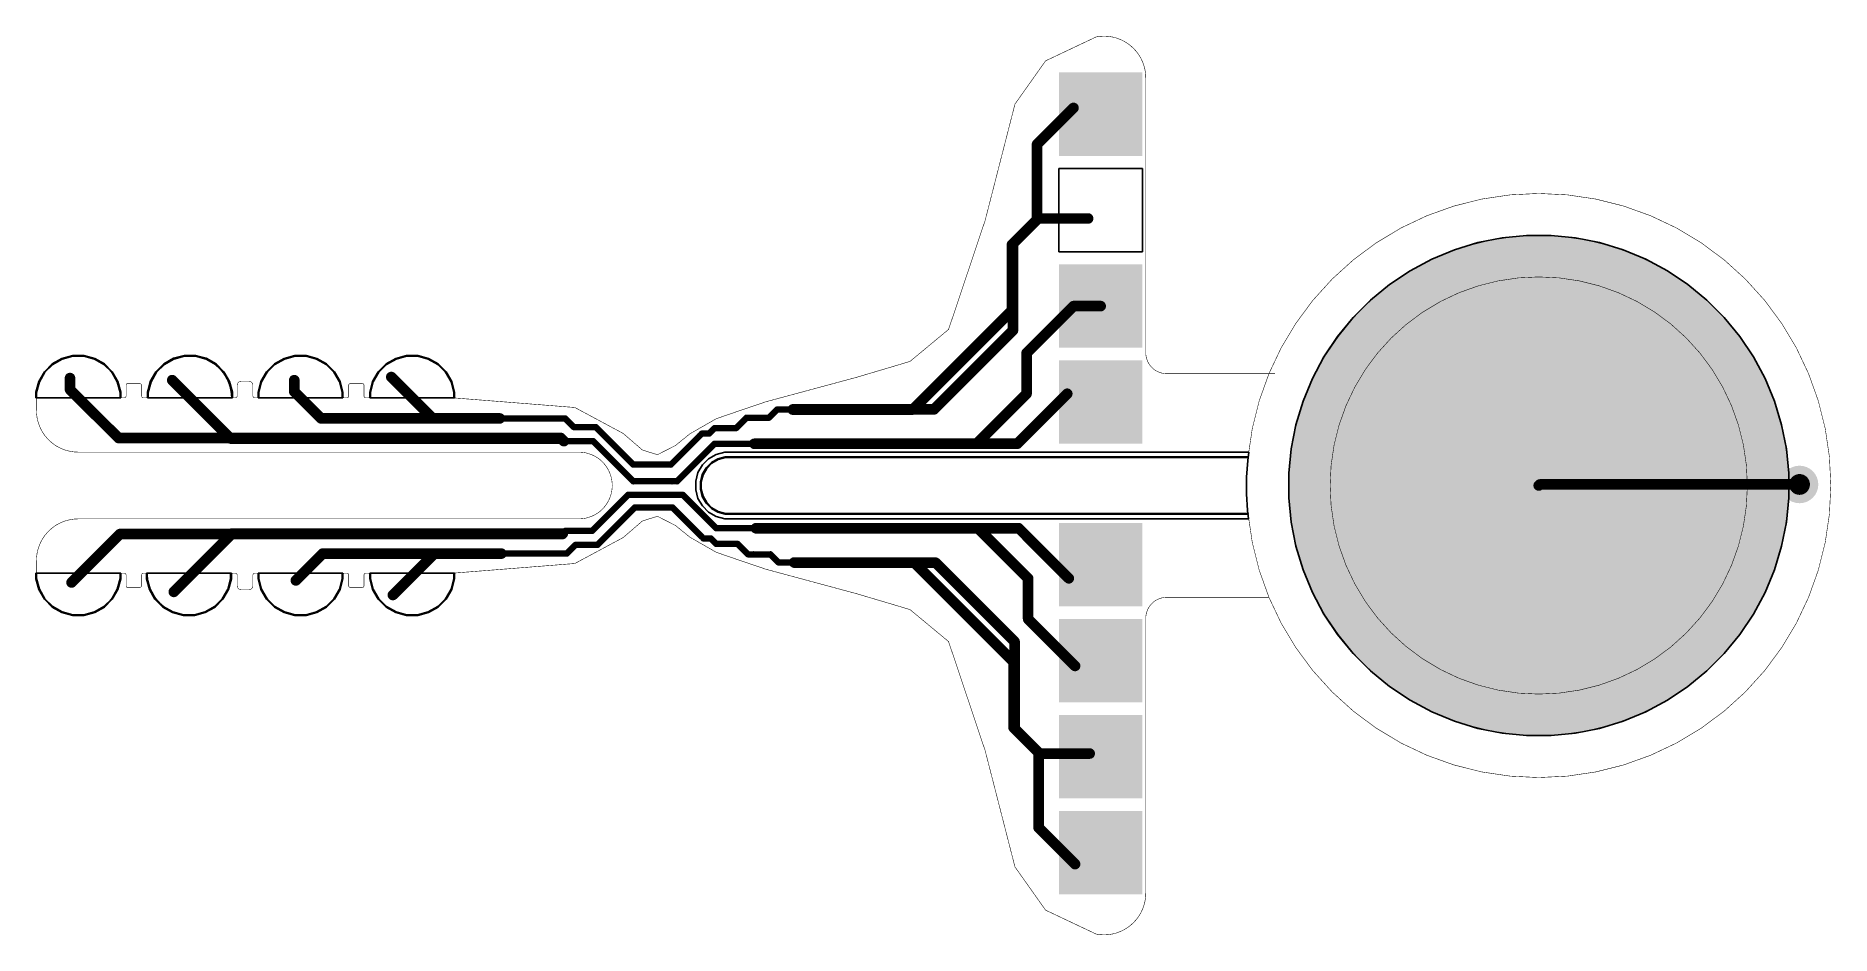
# Model space of a CAD drawing. Extents: x -36 to 7, y -10.8 to 10.8.
import ezdxf

# ---------------------------------------------------------------- set-up
doc = ezdxf.new("R2010")
doc.units = 0
for name, color, linetype in [('BOTTOMLAYER', 5, 'CONTINUOUS'), ('BOTTOMPASTE', 16, 'CONTINUOUS'), ('BOTTOMSOLDER', 6, 'CONTINUOUS'), ('MECHANICAL1', 6, 'CONTINUOUS'), ('MULTILAYER', 9, 'CONTINUOUS'), ('TOPLAYER', 1, 'CONTINUOUS'), ('TOPPASTE', 8, 'CONTINUOUS'), ('TOPSOLDER', 216, 'CONTINUOUS'), ('VIAHOLELAYER', 16, 'CONTINUOUS')]:
    doc.layers.add(name, color=color, linetype=linetype)

msp = doc.modelspace()

# ---------------------------------------------------------------- hatches: boundary and pattern name
at = {"layer": 'BOTTOMLAYER'}
for points in [[(-11.5, 9.9), (-9.5, 9.9), (-9.5, 7.9), (-11.5, 7.9)], [(-11.5, 5.3), (-9.5, 5.3), (-9.5, 3.3), (-11.5, 3.3)], [(-9.5, -5.2), (-11.5, -5.2), (-11.5, -3.2), (-9.5, -3.2)], [(-9.5, -9.8), (-11.5, -9.8), (-11.5, -7.8), (-9.5, -7.8)]]:
    msp.add_hatch(color=5, dxfattribs=at).paths.add_polyline_path(points)
h = msp.add_hatch(color=5, dxfattribs=at)
edge = h.paths.add_edge_path()
edge.add_arc((6.25, 0.025), 0.45, 0, 360)
at = {"layer": 'BOTTOMPASTE'}
for points in [[(-11.5, 9.9), (-9.5, 9.9), (-9.5, 7.9), (-11.5, 7.9)], [(-11.5, 5.3), (-9.5, 5.3), (-9.5, 3.3), (-11.5, 3.3)], [(-9.5, -5.2), (-11.5, -5.2), (-11.5, -3.2), (-9.5, -3.2)], [(-9.5, -9.8), (-11.5, -9.8), (-11.5, -7.8), (-9.5, -7.8)]]:
    msp.add_hatch(color=16, dxfattribs=at).paths.add_polyline_path(points)
at = {"layer": 'BOTTOMSOLDER'}
for points in [[(-11.5, 9.9), (-9.5, 9.9), (-9.5, 7.9), (-11.5, 7.9)], [(-11.5, 5.3), (-9.5, 5.3), (-9.5, 3.3), (-11.5, 3.3)], [(-9.5, -5.2), (-11.5, -5.2), (-11.5, -3.2), (-9.5, -3.2)], [(-9.5, -9.8), (-11.5, -9.8), (-11.5, -7.8), (-9.5, -7.8)]]:
    msp.add_hatch(color=6, dxfattribs=at).paths.add_polyline_path(points)
at = {"layer": 'TOPLAYER'}
h = msp.add_hatch(color=1, dxfattribs=at)
edge = h.paths.add_edge_path()
edge.add_arc((0, 0), 5, 0, 360)
for points in [[(-11.5, 3), (-9.5, 3), (-9.5, 1), (-11.5, 1)], [(-9.5, -2.9), (-11.5, -2.9), (-11.5, -0.9), (-9.5, -0.9)], [(-9.5, -7.5), (-11.5, -7.5), (-11.5, -5.5), (-9.5, -5.5)]]:
    msp.add_hatch(color=1, dxfattribs=at).paths.add_polyline_path(points)
h = msp.add_hatch(color=1, dxfattribs=at)
edge = h.paths.add_edge_path()
edge.add_arc((6.25, 0.025), 0.45, 0, 360)
at = {"layer": 'TOPPASTE'}
h = msp.add_hatch(color=8, dxfattribs=at)
edge = h.paths.add_edge_path()
edge.add_arc((0, 0), 5, 0, 360)
for points in [[(-11.5, 3), (-9.5, 3), (-9.5, 1), (-11.5, 1)], [(-9.5, -2.9), (-11.5, -2.9), (-11.5, -0.9), (-9.5, -0.9)], [(-9.5, -7.5), (-11.5, -7.5), (-11.5, -5.5), (-9.5, -5.5)]]:
    msp.add_hatch(color=8, dxfattribs=at).paths.add_polyline_path(points)
at = {"layer": 'TOPSOLDER'}
h = msp.add_hatch(color=216, dxfattribs=at)
edge = h.paths.add_edge_path()
edge.add_arc((0, 0), 6, 0, 360)
for points in [[(-11.5, 3), (-9.5, 3), (-9.5, 1), (-11.5, 1)], [(-9.5, -2.9), (-11.5, -2.9), (-11.5, -0.9), (-9.5, -0.9)], [(-9.5, -7.5), (-11.5, -7.5), (-11.5, -5.5), (-9.5, -5.5)]]:
    msp.add_hatch(color=216, dxfattribs=at).paths.add_polyline_path(points)
at = {"layer": 'VIAHOLELAYER'}
h = msp.add_hatch(color=16, dxfattribs=at)
edge = h.paths.add_edge_path()
edge.add_arc((6.25, 0.025), 0.25, 0, 360)

# ---------------------------------------------------------------- linework, layer by layer
at = {"layer": 'BOTTOMLAYER'}
for p, q in [((-2.022, 5.65), (-2.566, 5.424)), ((-1.458, 5.821), (-2.022, 5.65)), ((-0.88, 5.936), (-1.458, 5.821)), ((-0.294, 5.993), (-0.88, 5.936)), ((0, 5.993), (-0.294, 5.993)), ((0.294, 5.993), (0, 5.993)), ((0.88, 5.936), (0.294, 5.993)), ((1.458, 5.821), (0.88, 5.936)), ((2.022, 5.65), (1.458, 5.821)), ((2.566, 5.424), (2.022, 5.65)), ((-2.566, 5.424), (-3.085, 5.147)), ((3.085, 5.147), (2.566, 5.424)), ((-3.575, 4.82), (-4.03, 4.446)), ((-3.085, 5.147), (-3.575, 4.82)), ((3.575, 4.82), (3.085, 5.147)), ((4.03, 4.446), (3.575, 4.82)), ((-4.03, 4.446), (-4.446, 4.03)), ((4.446, 4.03), (4.03, 4.446)), ((-4.446, 4.03), (-4.82, 3.575)), ((4.82, 3.575), (4.446, 4.03)), ((-4.82, 3.575), (-5.147, 3.085)), ((5.147, 3.085), (4.82, 3.575)), ((-35.386, 3.032), (-35.614, 2.9)), ((-35.132, 3.1), (-35.386, 3.032)), ((-34.868, 3.1), (-35.132, 3.1)), ((-34.614, 3.032), (-34.868, 3.1)), ((-34.386, 2.9), (-34.614, 3.032)), ((-32.711, 3.032), (-32.939, 2.9)), ((-32.457, 3.1), (-32.711, 3.032)), ((-32.193, 3.1), (-32.457, 3.1)), ((-31.939, 3.032), (-32.193, 3.1)), ((-31.711, 2.9), (-31.939, 3.032)), ((-30.061, 3.032), (-30.289, 2.9)), ((-29.807, 3.1), (-30.061, 3.032)), ((-29.543, 3.1), (-29.807, 3.1)), ((-29.289, 3.032), (-29.543, 3.1)), ((-29.061, 2.9), (-29.289, 3.032)), ((-27.386, 3.032), (-27.614, 2.9)), ((-27.132, 3.1), (-27.386, 3.032)), ((-26.868, 3.1), (-27.132, 3.1)), ((-26.614, 3.032), (-26.868, 3.1)), ((-26.386, 2.9), (-26.614, 3.032)), ((-5.147, 3.085), (-5.424, 2.566)), ((5.424, 2.566), (5.147, 3.085)), ((-35.8, 2.714), (-35.932, 2.486)), ((-35.614, 2.9), (-35.8, 2.714)), ((-34.2, 2.714), (-34.386, 2.9)), ((-34.068, 2.486), (-34.2, 2.714)), ((-33.125, 2.714), (-33.257, 2.486)), ((-32.939, 2.9), (-33.125, 2.714)), ((-31.525, 2.714), (-31.711, 2.9)), ((-31.393, 2.486), (-31.525, 2.714)), ((-30.475, 2.714), (-30.607, 2.486)), ((-30.289, 2.9), (-30.475, 2.714)), ((-28.875, 2.714), (-29.061, 2.9)), ((-28.743, 2.486), (-28.875, 2.714)), ((-27.8, 2.714), (-27.932, 2.486)), ((-27.614, 2.9), (-27.8, 2.714)), ((-26.2, 2.714), (-26.386, 2.9)), ((-26.068, 2.486), (-26.2, 2.714)), ((-35.932, 2.486), (-36, 2.232)), ((-36, 2.232), (-36, 2.1)), ((-34, 2.232), (-34.068, 2.486)), ((-34, 2.1), (-34, 2.232)), ((-33.257, 2.486), (-33.325, 2.232)), ((-33.325, 2.232), (-33.325, 2.1)), ((-31.325, 2.232), (-31.393, 2.486)), ((-31.325, 2.1), (-31.325, 2.232)), ((-30.607, 2.486), (-30.675, 2.232)), ((-30.675, 2.232), (-30.675, 2.1)), ((-28.675, 2.232), (-28.743, 2.486)), ((-28.675, 2.1), (-28.675, 2.232)), ((-27.932, 2.486), (-28, 2.232)), ((-28, 2.232), (-28, 2.1)), ((-26, 2.232), (-26.068, 2.486)), ((-26, 2.1), (-26, 2.232)), ((-5.424, 2.566), (-5.65, 2.022)), ((5.65, 2.022), (5.424, 2.566)), ((-36, 2.1), (-34, 2.1)), ((-36, 2.1), (-36, 2.1)), ((-33.325, 2.1), (-31.325, 2.1)), ((-33.325, 2.1), (-33.325, 2.1)), ((-30.675, 2.1), (-28.675, 2.1)), ((-30.675, 2.1), (-30.675, 2.1)), ((-28, 2.1), (-26, 2.1)), ((-28, 2.1), (-28, 2.1)), ((-5.65, 2.022), (-5.821, 1.458)), ((5.821, 1.458), (5.65, 2.022)), ((-5.821, 1.458), (-5.936, 0.88)), ((5.936, 0.88), (5.821, 1.458)), ((-5.936, 0.88), (-5.993, 0.294)), ((5.993, 0.294), (5.936, 0.88)), ((-5.993, 0.294), (-5.993, 0)), ((-5.993, 0), (-5.993, 0)), ((-5.993, 0), (-5.993, -0.294)), ((5.993, 0), (5.993, 0.294)), ((5.993, -0.294), (5.993, 0)), ((-5.993, -0.294), (-5.936, -0.88)), ((5.936, -0.88), (5.993, -0.294)), ((-5.936, -0.88), (-5.821, -1.458)), ((5.821, -1.458), (5.936, -0.88)), ((-5.821, -1.458), (-5.65, -2.022)), ((5.65, -2.022), (5.821, -1.458)), ((-34, -2.1), (-36, -2.1)), ((-36, -2.1), (-36, -2.232)), ((-34, -2.232), (-34, -2.1)), ((-34, -2.1), (-34, -2.1)), ((-31.35, -2.1), (-33.35, -2.1)), ((-33.35, -2.1), (-33.35, -2.232)), ((-31.35, -2.232), (-31.35, -2.1)), ((-31.35, -2.1), (-31.35, -2.1)), ((-28.675, -2.1), (-30.675, -2.1)), ((-30.675, -2.1), (-30.675, -2.232)), ((-28.675, -2.232), (-28.675, -2.1)), ((-28.675, -2.1), (-28.675, -2.1)), ((-26, -2.1), (-28, -2.1)), ((-28, -2.1), (-28, -2.232)), ((-26, -2.232), (-26, -2.1)), ((-26, -2.1), (-26, -2.1)), ((-5.65, -2.022), (-5.424, -2.566)), ((5.424, -2.566), (5.65, -2.022)), ((-36, -2.232), (-35.932, -2.486)), ((-35.932, -2.486), (-35.8, -2.714)), ((-34.2, -2.714), (-34.068, -2.486)), ((-34.068, -2.486), (-34, -2.232)), ((-33.35, -2.232), (-33.282, -2.486)), ((-33.282, -2.486), (-33.15, -2.714)), ((-31.55, -2.714), (-31.418, -2.486)), ((-31.418, -2.486), (-31.35, -2.232)), ((-30.675, -2.232), (-30.607, -2.486)), ((-30.607, -2.486), (-30.475, -2.714)), ((-28.875, -2.714), (-28.743, -2.486)), ((-28.743, -2.486), (-28.675, -2.232)), ((-28, -2.232), (-27.932, -2.486)), ((-27.932, -2.486), (-27.8, -2.714)), ((-26.2, -2.714), (-26.068, -2.486)), ((-26.068, -2.486), (-26, -2.232)), ((-5.424, -2.566), (-5.147, -3.085)), ((5.147, -3.085), (5.424, -2.566)), ((-35.8, -2.714), (-35.614, -2.9)), ((-35.614, -2.9), (-35.386, -3.032)), ((-34.614, -3.032), (-34.386, -2.9)), ((-34.386, -2.9), (-34.2, -2.714)), ((-33.15, -2.714), (-32.964, -2.9)), ((-32.964, -2.9), (-32.736, -3.032)), ((-31.964, -3.032), (-31.736, -2.9)), ((-31.736, -2.9), (-31.55, -2.714)), ((-30.475, -2.714), (-30.289, -2.9)), ((-30.289, -2.9), (-30.061, -3.032)), ((-29.289, -3.032), (-29.061, -2.9)), ((-29.061, -2.9), (-28.875, -2.714)), ((-27.8, -2.714), (-27.614, -2.9)), ((-27.614, -2.9), (-27.386, -3.032)), ((-26.614, -3.032), (-26.386, -2.9)), ((-26.386, -2.9), (-26.2, -2.714)), ((-35.386, -3.032), (-35.132, -3.1)), ((-35.132, -3.1), (-34.868, -3.1)), ((-34.868, -3.1), (-34.614, -3.032)), ((-32.736, -3.032), (-32.482, -3.1)), ((-32.482, -3.1), (-32.218, -3.1)), ((-32.218, -3.1), (-31.964, -3.032)), ((-30.061, -3.032), (-29.807, -3.1)), ((-29.807, -3.1), (-29.543, -3.1)), ((-29.543, -3.1), (-29.289, -3.032)), ((-27.386, -3.032), (-27.132, -3.1)), ((-27.132, -3.1), (-26.868, -3.1)), ((-26.868, -3.1), (-26.614, -3.032)), ((-5.147, -3.085), (-4.82, -3.575)), ((4.82, -3.575), (5.147, -3.085)), ((-4.82, -3.575), (-4.446, -4.03)), ((4.446, -4.03), (4.82, -3.575)), ((-4.446, -4.03), (-4.03, -4.446)), ((4.03, -4.446), (4.446, -4.03)), ((-4.03, -4.446), (-3.575, -4.82)), ((3.575, -4.82), (4.03, -4.446)), ((-3.575, -4.82), (-3.085, -5.147)), ((-3.085, -5.147), (-2.566, -5.424)), ((2.566, -5.424), (3.085, -5.147)), ((3.085, -5.147), (3.575, -4.82)), ((-2.566, -5.424), (-2.022, -5.65)), ((2.022, -5.65), (2.566, -5.424)), ((-2.022, -5.65), (-1.458, -5.821)), ((-1.458, -5.821), (-0.88, -5.936)), ((-0.88, -5.936), (-0.294, -5.993)), ((-0.294, -5.993), (0, -5.993)), ((0, -5.993), (0.294, -5.993)), ((0.294, -5.993), (0.88, -5.936)), ((0.88, -5.936), (1.458, -5.821)), ((1.458, -5.821), (2.022, -5.65))]:
    msp.add_line(p, q, dxfattribs=at)
for points, const_width in [([(-12.025, 8.175), (-11.15, 9.05)], 0.254), ([(-12.025, 6.375), (-12.025, 8.175)], 0.254), ([(-12.625, 5.775), (-12.025, 6.375)], 0.254), ([(-12.625, 5.075), (-12.625, 5.775)], 0.254), ([(-12.625, 4.2), (-12.625, 5.075)], 0.254), ([(-15.005, 1.82), (-12.625, 4.2)], 0.254), ([(-12.275, 3.175), (-11.15, 4.3)], 0.254), ([(-11.15, 4.3), (-10.5, 4.3)], 0.254), ([(-12.275, 2.2), (-12.275, 3.175)], 0.254), ([(-32.75, 2.525), (-31.944, 1.719)], 0.254), ([(-27.5, 2.6), (-26.619, 1.719)], 0.254), ([(-13.475, 1), (-12.275, 2.2)], 0.254), ([(-31.944, 1.719), (-31.35, 1.125)], 0.254), ([(-31.944, 1.719), (-31.944, 1.719)], 0.254), ([(-26.619, 1.719), (-26.619, 1.719)], 0.254), ([(-26.619, 1.719), (-26.508, 1.608)], 0.254), ([(-26.508, 1.608), (-24.9, 1.608)], 0.254), ([(-18.45, 1.625), (-18.255, 1.82)], 0.152), ([(-18.255, 1.82), (-17.88, 1.82)], 0.152), ([(-17.88, 1.82), (-15.005, 1.82)], 0.254), ([(-24.9, 1.608), (-23.333, 1.608)], 0.152), ([(-23.333, 1.608), (-23.125, 1.4)], 0.152), ([(-23.125, 1.4), (-22.6, 1.4)], 0.152), ([(-22.6, 1.4), (-21.7, 0.5)], 0.152), ([(-20.057, 1.244), (-19.882, 1.244)], 0.152), ([(-19.882, 1.244), (-19.75, 1.375)], 0.152), ([(-19.75, 1.375), (-19.238, 1.375)], 0.152), ([(-19.238, 1.375), (-18.988, 1.625)], 0.152), ([(-18.988, 1.625), (-18.45, 1.625)], 0.152), ([(-31.35, 1.125), (-23.425, 1.125)], 0.254), ([(-23.425, 1.125), (-23.363, 1.063)], 0.254), ([(-23.363, 1.063), (-22.663, 1.063)], 0.152), ([(-22.663, 1.063), (-22.2, 0.6)], 0.152), ([(-20.8, 0.5), (-20.1, 1.2)], 0.152), ([(-20.65, 0.1), (-19.75, 1)], 0.152), ([(-19.75, 1), (-18.8, 1)], 0.152), ([(-18.8, 1), (-13.475, 1)], 0.254), ([(-22.2, 0.6), (-21.7, 0.1)], 0.152), ([(-21.7, 0.5), (-20.8, 0.5)], 0.152), ([(-21.7, 0.1), (-20.775, 0.1)], 0.152), ([(-20.775, 0.1), (-20.65, 0.1)], 0.152), ([(0, 0), (0.025, 0.025)], 0.254), ([(0.025, 0.025), (6.25, 0.025)], 0.254), ([(-22.688, -1.087), (-21.825, -0.225)], 0.152), ([(-21.825, -0.225), (-20.513, -0.225)], 0.152), ([(-20.513, -0.225), (-19.713, -1.025)], 0.152), ([(-22.563, -1.425), (-21.663, -0.525)], 0.152), ([(-21.663, -0.525), (-20.763, -0.525)], 0.152), ([(-20.763, -0.525), (-20.063, -1.225)], 0.152), ([(-31.907, -1.744), (-31.313, -1.15)], 0.254), ([(-31.313, -1.15), (-23.388, -1.15)], 0.254), ([(-23.325, -1.087), (-22.688, -1.087)], 0.152), ([(-20.019, -1.269), (-19.844, -1.269)], 0.152), ([(-19.844, -1.269), (-19.713, -1.4)], 0.152), ([(-19.713, -1.025), (-18.763, -1.025)], 0.152), ([(-18.763, -1.025), (-13.437, -1.025)], 0.254), ([(-13.437, -1.025), (-12.238, -2.225)], 0.254), ([(-32.713, -2.55), (-31.907, -1.744)], 0.254), ([(-27.463, -2.625), (-26.582, -1.744)], 0.254), ([(-26.582, -1.744), (-26.471, -1.633)], 0.254), ([(-26.471, -1.633), (-24.863, -1.633)], 0.254), ([(-24.863, -1.633), (-23.296, -1.633)], 0.152), ([(-23.296, -1.633), (-23.088, -1.425)], 0.152), ([(-23.088, -1.425), (-22.563, -1.425)], 0.152), ([(-19.713, -1.4), (-19.2, -1.4)], 0.152), ([(-19.2, -1.4), (-18.95, -1.65)], 0.152), ([(-18.95, -1.65), (-18.413, -1.65)], 0.152), ([(-18.413, -1.65), (-18.218, -1.845)], 0.152), ([(-17.843, -1.845), (-14.967, -1.845)], 0.254), ([(-14.967, -1.845), (-12.588, -4.225)], 0.254), ([(-18.218, -1.845), (-17.843, -1.845)], 0.152), ([(-12.238, -3.2), (-12.238, -2.225)], 0.254), ([(-12.238, -3.2), (-11.113, -4.325)], 0.254), ([(-12.588, -5.1), (-12.588, -4.225)], 0.254), ([(-12.588, -5.8), (-12.588, -5.1)], 0.254), ([(-12.588, -5.8), (-11.988, -6.4)], 0.254), ([(-11.988, -8.2), (-11.988, -6.4)], 0.254), ([(-11.988, -8.2), (-11.113, -9.075)], 0.254)]:
    msp.add_lwpolyline(points, dxfattribs=dict(at, const_width=const_width))
for points, const_width in [([(-11.214, 9.05, 1), (-11.087, 9.05, 1)], 0.127), ([(-12.089, 8.175, 1), (-11.962, 8.175, 1)], 0.127), ([(-12.089, 8.175, 1), (-11.962, 8.175, 1)], 0.127), ([(-12.089, 6.375, 1), (-11.962, 6.375, 1)], 0.127), ([(-12.089, 6.375, 1), (-11.962, 6.375, 1)], 0.127), ([(-12.688, 5.775, 1), (-12.561, 5.775, 1)], 0.127), ([(-12.688, 5.775, 1), (-12.561, 5.775, 1)], 0.127), ([(5.993, 0, 1), (-5.993, 0, 1)], 0.013), ([(-12.688, 5.075, 1), (-12.561, 5.075, 1)], 0.127), ([(-12.688, 5.075, 1), (-12.561, 5.075, 1)], 0.127), ([(-12.688, 4.2, 1), (-12.561, 4.2, 1)], 0.127), ([(-12.688, 4.2, 1), (-12.561, 4.2, 1)], 0.127), ([(-11.214, 4.3, 1), (-11.087, 4.3, 1)], 0.127), ([(-11.214, 4.3, 1), (-11.087, 4.3, 1)], 0.127), ([(-10.563, 4.3, 1), (-10.436, 4.3, 1)], 0.127), ([(-12.338, 3.175, 1), (-12.211, 3.175, 1)], 0.127), ([(-12.338, 3.175, 1), (-12.211, 3.175, 1)], 0.127), ([(-32.814, 2.525, 1), (-32.687, 2.525, 1)], 0.127), ([(-27.564, 2.6, 1), (-27.437, 2.6, 1)], 0.127), ([(-12.338, 2.2, 1), (-12.211, 2.2, 1)], 0.127), ([(-12.338, 2.2, 1), (-12.211, 2.2, 1)], 0.127), ([(-32.008, 1.719, 1), (-31.881, 1.719, 1)], 0.127), ([(-32.008, 1.719, 1), (-31.881, 1.719, 1)], 0.127), ([(-32.008, 1.719, 1), (-31.881, 1.719, 1)], 0.127), ([(-32.008, 1.719, 1), (-31.881, 1.719, 1)], 0.127), ([(-26.683, 1.719, 1), (-26.556, 1.719, 1)], 0.127), ([(-26.683, 1.719, 1), (-26.556, 1.719, 1)], 0.127), ([(-26.683, 1.719, 1), (-26.556, 1.719, 1)], 0.127), ([(-26.683, 1.719, 1), (-26.556, 1.719, 1)], 0.127), ([(-26.572, 1.608, 1), (-26.445, 1.608, 1)], 0.127), ([(-26.572, 1.608, 1), (-26.445, 1.608, 1)], 0.127), ([(-24.964, 1.608, 1), (-24.837, 1.608, 1)], 0.127), ([(-18.293, 1.82, 1), (-18.217, 1.82, 1)], 0.0762), ([(-18.293, 1.82, 1), (-18.217, 1.82, 1)], 0.0762), ([(-17.944, 1.82, 1), (-17.817, 1.82, 1)], 0.127), ([(-17.918, 1.82, 1), (-17.842, 1.82, 1)], 0.0762), ([(-15.068, 1.82, 1), (-14.941, 1.82, 1)], 0.127), ([(-15.068, 1.82, 1), (-14.941, 1.82, 1)], 0.127), ([(-24.939, 1.608, 1), (-24.862, 1.608, 1)], 0.0762), ([(-23.372, 1.608, 1), (-23.295, 1.608, 1)], 0.0762), ([(-23.372, 1.608, 1), (-23.295, 1.608, 1)], 0.0762), ([(-23.164, 1.4, 1), (-23.087, 1.4, 1)], 0.0762), ([(-23.164, 1.4, 1), (-23.087, 1.4, 1)], 0.0762), ([(-22.639, 1.4, 1), (-22.562, 1.4, 1)], 0.0762), ([(-22.639, 1.4, 1), (-22.562, 1.4, 1)], 0.0762), ([(-20.095, 1.244, 1), (-20.019, 1.244, 1)], 0.0762), ([(-19.92, 1.244, 1), (-19.844, 1.244, 1)], 0.0762), ([(-19.92, 1.244, 1), (-19.844, 1.244, 1)], 0.0762), ([(-19.789, 1.375, 1), (-19.712, 1.375, 1)], 0.0762), ([(-19.789, 1.375, 1), (-19.712, 1.375, 1)], 0.0762), ([(-19.276, 1.375, 1), (-19.2, 1.375, 1)], 0.0762), ([(-19.276, 1.375, 1), (-19.2, 1.375, 1)], 0.0762), ([(-19.026, 1.625, 1), (-18.95, 1.625, 1)], 0.0762), ([(-19.026, 1.625, 1), (-18.95, 1.625, 1)], 0.0762), ([(-18.489, 1.625, 1), (-18.412, 1.625, 1)], 0.0762), ([(-18.489, 1.625, 1), (-18.412, 1.625, 1)], 0.0762), ([(-31.413, 1.125, 1), (-31.286, 1.125, 1)], 0.127), ([(-31.413, 1.125, 1), (-31.286, 1.125, 1)], 0.127), ([(-23.489, 1.125, 1), (-23.362, 1.125, 1)], 0.127), ([(-23.489, 1.125, 1), (-23.362, 1.125, 1)], 0.127), ([(-23.426, 1.063, 1), (-23.299, 1.063, 1)], 0.127), ([(-23.401, 1.063, 1), (-23.325, 1.063, 1)], 0.0762), ([(-22.701, 1.063, 1), (-22.625, 1.063, 1)], 0.0762), ([(-22.701, 1.063, 1), (-22.625, 1.063, 1)], 0.0762), ([(-20.139, 1.2, 1), (-20.062, 1.2, 1)], 0.0762), ([(-19.789, 1, 1), (-19.712, 1, 1)], 0.0762), ([(-19.789, 1, 1), (-19.712, 1, 1)], 0.0762), ([(-18.864, 1, 1), (-18.737, 1, 1)], 0.127), ([(-18.839, 1, 1), (-18.762, 1, 1)], 0.0762), ([(-13.538, 1, 1), (-13.411, 1, 1)], 0.127), ([(-13.538, 1, 1), (-13.411, 1, 1)], 0.127), ([(-22.239, 0.6, 1), (-22.162, 0.6, 1)], 0.0762), ([(-22.239, 0.6, 1), (-22.162, 0.6, 1)], 0.0762), ([(-21.739, 0.5, 1), (-21.662, 0.5, 1)], 0.0762), ([(-21.739, 0.5, 1), (-21.662, 0.5, 1)], 0.0762), ([(-20.839, 0.5, 1), (-20.762, 0.5, 1)], 0.0762), ([(-20.839, 0.5, 1), (-20.762, 0.5, 1)], 0.0762), ([(-21.739, 0.1, 1), (-21.662, 0.1, 1)], 0.0762), ([(-21.739, 0.1, 1), (-21.662, 0.1, 1)], 0.0762), ([(-20.814, 0.1, 1), (-20.737, 0.1, 1)], 0.0762), ([(-20.814, 0.1, 1), (-20.737, 0.1, 1)], 0.0762), ([(-20.689, 0.1, 1), (-20.612, 0.1, 1)], 0.0762), ([(-20.689, 0.1, 1), (-20.612, 0.1, 1)], 0.0762), ([(-5.997, 0, 1), (-5.99, 0, 1)], 0.0065), ([(-0.064, 0, 1), (0.064, 0, 1)], 0.127), ([(-0.038, 0.025, 1), (0.089, 0.025, 1)], 0.127), ([(-0.038, 0.025, 1), (0.089, 0.025, 1)], 0.127), ([(5.99, 0, 1), (5.997, 0, 1)], 0.0065), ([(6.187, 0.025, 1), (6.314, 0.025, 1)], 0.127), ([(-21.864, -0.225, 1), (-21.787, -0.225, 1)], 0.0762), ([(-21.864, -0.225, 1), (-21.787, -0.225, 1)], 0.0762), ([(-20.551, -0.225, 1), (-20.475, -0.225, 1)], 0.0762), ([(-20.551, -0.225, 1), (-20.475, -0.225, 1)], 0.0762), ([(-21.701, -0.525, 1), (-21.625, -0.525, 1)], 0.0762), ([(-21.701, -0.525, 1), (-21.625, -0.525, 1)], 0.0762), ([(-20.801, -0.525, 1), (-20.725, -0.525, 1)], 0.0762), ([(-20.801, -0.525, 1), (-20.725, -0.525, 1)], 0.0762), ([(-31.376, -1.15, 1), (-31.249, -1.15, 1)], 0.127), ([(-31.376, -1.15, 1), (-31.249, -1.15, 1)], 0.127), ([(-23.451, -1.15, 1), (-23.324, -1.15, 1)], 0.127), ([(-23.364, -1.087, 1), (-23.287, -1.087, 1)], 0.0762), ([(-22.726, -1.087, 1), (-22.65, -1.087, 1)], 0.0762), ([(-22.726, -1.087, 1), (-22.65, -1.087, 1)], 0.0762), ([(-20.101, -1.225, 1), (-20.025, -1.225, 1)], 0.0762), ([(-20.057, -1.269, 1), (-19.981, -1.269, 1)], 0.0762), ([(-19.882, -1.269, 1), (-19.806, -1.269, 1)], 0.0762), ([(-19.882, -1.269, 1), (-19.806, -1.269, 1)], 0.0762), ([(-19.751, -1.025, 1), (-19.675, -1.025, 1)], 0.0762), ([(-19.751, -1.025, 1), (-19.675, -1.025, 1)], 0.0762), ([(-18.826, -1.025, 1), (-18.699, -1.025, 1)], 0.127), ([(-18.801, -1.025, 1), (-18.725, -1.025, 1)], 0.0762), ([(-13.501, -1.025, 1), (-13.374, -1.025, 1)], 0.127), ([(-13.501, -1.025, 1), (-13.374, -1.025, 1)], 0.127), ([(-31.97, -1.744, 1), (-31.843, -1.744, 1)], 0.127), ([(-31.97, -1.744, 1), (-31.843, -1.744, 1)], 0.127), ([(-26.645, -1.744, 1), (-26.518, -1.744, 1)], 0.127), ([(-26.645, -1.744, 1), (-26.518, -1.744, 1)], 0.127), ([(-26.534, -1.633, 1), (-26.407, -1.633, 1)], 0.127), ([(-26.534, -1.633, 1), (-26.407, -1.633, 1)], 0.127), ([(-24.926, -1.633, 1), (-24.799, -1.633, 1)], 0.127), ([(-24.901, -1.633, 1), (-24.825, -1.633, 1)], 0.0762), ([(-23.334, -1.633, 1), (-23.258, -1.633, 1)], 0.0762), ([(-23.334, -1.633, 1), (-23.258, -1.633, 1)], 0.0762), ([(-23.126, -1.425, 1), (-23.05, -1.425, 1)], 0.0762), ([(-23.126, -1.425, 1), (-23.05, -1.425, 1)], 0.0762), ([(-22.601, -1.425, 1), (-22.525, -1.425, 1)], 0.0762), ([(-22.601, -1.425, 1), (-22.525, -1.425, 1)], 0.0762), ([(-19.751, -1.4, 1), (-19.675, -1.4, 1)], 0.0762), ([(-19.751, -1.4, 1), (-19.675, -1.4, 1)], 0.0762), ([(-19.239, -1.4, 1), (-19.162, -1.4, 1)], 0.0762), ([(-19.239, -1.4, 1), (-19.162, -1.4, 1)], 0.0762), ([(-18.989, -1.65, 1), (-18.912, -1.65, 1)], 0.0762), ([(-18.989, -1.65, 1), (-18.912, -1.65, 1)], 0.0762), ([(-18.451, -1.65, 1), (-18.375, -1.65, 1)], 0.0762), ([(-18.451, -1.65, 1), (-18.375, -1.65, 1)], 0.0762), ([(-17.906, -1.845, 1), (-17.779, -1.845, 1)], 0.127), ([(-15.031, -1.845, 1), (-14.904, -1.845, 1)], 0.127), ([(-15.031, -1.845, 1), (-14.904, -1.845, 1)], 0.127), ([(-18.256, -1.845, 1), (-18.18, -1.845, 1)], 0.0762), ([(-18.256, -1.845, 1), (-18.18, -1.845, 1)], 0.0762), ([(-17.881, -1.845, 1), (-17.805, -1.845, 1)], 0.0762), ([(-12.301, -2.225, 1), (-12.174, -2.225, 1)], 0.127), ([(-12.301, -2.225, 1), (-12.174, -2.225, 1)], 0.127), ([(-32.776, -2.55, 1), (-32.649, -2.55, 1)], 0.127), ([(-27.526, -2.625, 1), (-27.399, -2.625, 1)], 0.127), ([(-12.301, -3.2, 1), (-12.174, -3.2, 1)], 0.127), ([(-12.301, -3.2, 1), (-12.174, -3.2, 1)], 0.127), ([(-12.651, -4.225, 1), (-12.524, -4.225, 1)], 0.127), ([(-12.651, -4.225, 1), (-12.524, -4.225, 1)], 0.127), ([(-11.176, -4.325, 1), (-11.049, -4.325, 1)], 0.127), ([(-12.651, -5.1, 1), (-12.524, -5.1, 1)], 0.127), ([(-12.651, -5.1, 1), (-12.524, -5.1, 1)], 0.127), ([(-12.651, -5.8, 1), (-12.524, -5.8, 1)], 0.127), ([(-12.651, -5.8, 1), (-12.524, -5.8, 1)], 0.127), ([(-12.051, -6.4, 1), (-11.924, -6.4, 1)], 0.127), ([(-12.051, -6.4, 1), (-11.924, -6.4, 1)], 0.127), ([(-12.051, -8.2, 1), (-11.924, -8.2, 1)], 0.127), ([(-12.051, -8.2, 1), (-11.924, -8.2, 1)], 0.127), ([(-11.176, -9.075, 1), (-11.049, -9.075, 1)], 0.127)]:
    msp.add_lwpolyline(points, format="xyb", close=True, dxfattribs=dict(at, const_width=const_width))
at = {"layer": 'BOTTOMSOLDER'}
for p, q in [((-2.021, 5.65), (-2.565, 5.424)), ((-1.458, 5.821), (-2.021, 5.65)), ((-0.88, 5.936), (-1.458, 5.821)), ((-0.294, 5.993), (-0.88, 5.936)), ((0, 5.993), (-0.294, 5.993)), ((0.295, 5.993), (0, 5.993)), ((0.881, 5.936), (0.295, 5.993)), ((1.458, 5.821), (0.881, 5.936)), ((2.022, 5.65), (1.458, 5.821)), ((2.566, 5.424), (2.022, 5.65)), ((-2.565, 5.424), (-3.085, 5.147)), ((3.085, 5.147), (2.566, 5.424)), ((-3.574, 4.82), (-4.029, 4.446)), ((-3.085, 5.147), (-3.574, 4.82)), ((3.575, 4.82), (3.085, 5.147)), ((4.03, 4.446), (3.575, 4.82)), ((-4.029, 4.446), (-4.446, 4.03)), ((4.447, 4.03), (4.03, 4.446)), ((-4.446, 4.03), (-4.819, 3.575)), ((4.82, 3.575), (4.447, 4.03)), ((-4.819, 3.575), (-5.147, 3.085)), ((5.147, 3.085), (4.82, 3.575)), ((-35.393, 3.048), (-35.625, 2.914)), ((-35.134, 3.117), (-35.393, 3.048)), ((-34.866, 3.117), (-35.134, 3.117)), ((-34.607, 3.048), (-34.866, 3.117)), ((-34.375, 2.914), (-34.607, 3.048)), ((-32.718, 3.048), (-32.95, 2.914)), ((-32.459, 3.117), (-32.718, 3.048)), ((-32.191, 3.117), (-32.459, 3.117)), ((-31.932, 3.048), (-32.191, 3.117)), ((-31.7, 2.914), (-31.932, 3.048)), ((-30.068, 3.048), (-30.3, 2.914)), ((-29.809, 3.117), (-30.068, 3.048)), ((-29.541, 3.117), (-29.809, 3.117)), ((-29.282, 3.048), (-29.541, 3.117)), ((-29.05, 2.914), (-29.282, 3.048)), ((-27.393, 3.048), (-27.625, 2.914)), ((-27.134, 3.117), (-27.393, 3.048)), ((-26.866, 3.117), (-27.134, 3.117)), ((-26.607, 3.048), (-26.866, 3.117)), ((-26.375, 2.914), (-26.607, 3.048)), ((-5.147, 3.085), (-5.424, 2.566)), ((5.425, 2.566), (5.147, 3.085)), ((-35.814, 2.725), (-35.948, 2.493)), ((-35.625, 2.914), (-35.814, 2.725)), ((-34.186, 2.725), (-34.375, 2.914)), ((-34.052, 2.493), (-34.186, 2.725)), ((-33.139, 2.725), (-33.273, 2.493)), ((-32.95, 2.914), (-33.139, 2.725)), ((-31.511, 2.725), (-31.7, 2.914)), ((-31.377, 2.493), (-31.511, 2.725)), ((-30.489, 2.725), (-30.623, 2.493)), ((-30.3, 2.914), (-30.489, 2.725)), ((-28.861, 2.725), (-29.05, 2.914)), ((-28.727, 2.493), (-28.861, 2.725)), ((-27.814, 2.725), (-27.948, 2.493)), ((-27.625, 2.914), (-27.814, 2.725)), ((-26.186, 2.725), (-26.375, 2.914)), ((-26.052, 2.493), (-26.186, 2.725)), ((-35.948, 2.493), (-36.017, 2.234)), ((-36.017, 2.234), (-36.017, 2.1)), ((-33.983, 2.234), (-34.052, 2.493)), ((-33.983, 2.1), (-33.983, 2.234)), ((-33.273, 2.493), (-33.342, 2.234)), ((-33.342, 2.234), (-33.342, 2.1)), ((-31.308, 2.234), (-31.377, 2.493)), ((-31.308, 2.1), (-31.308, 2.234)), ((-30.623, 2.493), (-30.692, 2.234)), ((-30.692, 2.234), (-30.692, 2.1)), ((-28.658, 2.234), (-28.727, 2.493)), ((-28.658, 2.1), (-28.658, 2.234)), ((-27.948, 2.493), (-28.017, 2.234)), ((-28.017, 2.234), (-28.017, 2.1)), ((-25.983, 2.234), (-26.052, 2.493)), ((-25.983, 2.1), (-25.983, 2.234)), ((-5.424, 2.566), (-5.649, 2.022)), ((5.65, 2.022), (5.425, 2.566)), ((-36.017, 2.1), (-33.983, 2.1)), ((-36.017, 2.1), (-36.017, 2.1)), ((-33.342, 2.1), (-31.308, 2.1)), ((-33.342, 2.1), (-33.342, 2.1)), ((-30.692, 2.1), (-28.658, 2.1)), ((-30.692, 2.1), (-30.692, 2.1)), ((-28.017, 2.1), (-25.983, 2.1)), ((-28.017, 2.1), (-28.017, 2.1)), ((-5.649, 2.022), (-5.82, 1.458)), ((5.821, 1.458), (5.65, 2.022)), ((-5.82, 1.458), (-5.935, 0.88)), ((5.936, 0.88), (5.821, 1.458)), ((-5.935, 0.88), (-5.993, 0.294)), ((5.994, 0.294), (5.936, 0.88)), ((-5.993, 0.294), (-5.993, 0)), ((-5.993, 0), (-5.993, 0)), ((-5.993, 0), (-5.993, -0.294)), ((5.994, 0), (5.994, 0.294)), ((5.994, -0.294), (5.994, 0)), ((-5.993, -0.294), (-5.935, -0.88)), ((5.936, -0.88), (5.994, -0.294)), ((-5.935, -0.88), (-5.82, -1.458)), ((5.821, -1.458), (5.936, -0.88)), ((-5.82, -1.458), (-5.649, -2.022)), ((5.65, -2.022), (5.821, -1.458)), ((-33.983, -2.1), (-36.017, -2.1)), ((-36.017, -2.1), (-36.017, -2.234)), ((-33.983, -2.234), (-33.983, -2.1)), ((-33.983, -2.1), (-33.983, -2.1)), ((-31.333, -2.1), (-33.367, -2.1)), ((-33.367, -2.1), (-33.367, -2.234)), ((-31.333, -2.234), (-31.333, -2.1)), ((-31.333, -2.1), (-31.333, -2.1)), ((-28.658, -2.1), (-30.692, -2.1)), ((-30.692, -2.1), (-30.692, -2.234)), ((-28.658, -2.234), (-28.658, -2.1)), ((-28.658, -2.1), (-28.658, -2.1)), ((-25.983, -2.1), (-28.017, -2.1)), ((-28.017, -2.1), (-28.017, -2.234)), ((-25.983, -2.234), (-25.983, -2.1)), ((-25.983, -2.1), (-25.983, -2.1)), ((-5.649, -2.022), (-5.424, -2.566)), ((5.425, -2.566), (5.65, -2.022)), ((-36.017, -2.234), (-35.948, -2.493)), ((-35.948, -2.493), (-35.814, -2.725)), ((-34.186, -2.725), (-34.052, -2.493)), ((-34.052, -2.493), (-33.983, -2.234)), ((-33.367, -2.234), (-33.298, -2.493)), ((-33.298, -2.493), (-33.164, -2.725)), ((-31.536, -2.725), (-31.402, -2.493)), ((-31.402, -2.493), (-31.333, -2.234)), ((-30.692, -2.234), (-30.623, -2.493)), ((-30.623, -2.493), (-30.489, -2.725)), ((-28.861, -2.725), (-28.727, -2.493)), ((-28.727, -2.493), (-28.658, -2.234)), ((-28.017, -2.234), (-27.948, -2.493)), ((-27.948, -2.493), (-27.814, -2.725)), ((-26.186, -2.725), (-26.052, -2.493)), ((-26.052, -2.493), (-25.983, -2.234)), ((-5.424, -2.566), (-5.147, -3.085)), ((5.147, -3.085), (5.425, -2.566)), ((-35.814, -2.725), (-35.625, -2.914)), ((-35.625, -2.914), (-35.393, -3.048)), ((-34.607, -3.048), (-34.375, -2.914)), ((-34.375, -2.914), (-34.186, -2.725)), ((-33.164, -2.725), (-32.975, -2.914)), ((-32.975, -2.914), (-32.743, -3.048)), ((-31.957, -3.048), (-31.725, -2.914)), ((-31.725, -2.914), (-31.536, -2.725)), ((-30.489, -2.725), (-30.3, -2.914)), ((-30.3, -2.914), (-30.068, -3.048)), ((-29.282, -3.048), (-29.05, -2.914)), ((-29.05, -2.914), (-28.861, -2.725)), ((-27.814, -2.725), (-27.625, -2.914)), ((-27.625, -2.914), (-27.393, -3.048)), ((-26.607, -3.048), (-26.375, -2.914)), ((-26.375, -2.914), (-26.186, -2.725)), ((-35.393, -3.048), (-35.134, -3.117)), ((-35.134, -3.117), (-34.866, -3.117)), ((-34.866, -3.117), (-34.607, -3.048)), ((-32.743, -3.048), (-32.484, -3.117)), ((-32.484, -3.117), (-32.216, -3.117)), ((-32.216, -3.117), (-31.957, -3.048)), ((-30.068, -3.048), (-29.809, -3.117)), ((-29.809, -3.117), (-29.541, -3.117)), ((-29.541, -3.117), (-29.282, -3.048)), ((-27.393, -3.048), (-27.134, -3.117)), ((-27.134, -3.117), (-26.866, -3.117)), ((-26.866, -3.117), (-26.607, -3.048)), ((-5.147, -3.085), (-4.819, -3.575)), ((4.82, -3.575), (5.147, -3.085)), ((-4.819, -3.575), (-4.446, -4.03)), ((4.447, -4.03), (4.82, -3.575)), ((-4.446, -4.03), (-4.029, -4.446)), ((4.03, -4.446), (4.447, -4.03)), ((-4.029, -4.446), (-3.574, -4.82)), ((3.575, -4.82), (4.03, -4.446)), ((-3.574, -4.82), (-3.085, -5.147)), ((-3.085, -5.147), (-2.565, -5.424)), ((2.566, -5.424), (3.085, -5.147)), ((3.085, -5.147), (3.575, -4.82)), ((-2.565, -5.424), (-2.021, -5.65)), ((2.022, -5.65), (2.566, -5.424)), ((-2.021, -5.65), (-1.458, -5.821)), ((-1.458, -5.821), (-0.88, -5.936)), ((-0.88, -5.936), (-0.294, -5.993)), ((-0.294, -5.993), (0, -5.993)), ((0, -5.993), (0.295, -5.993)), ((0.295, -5.993), (0.881, -5.936)), ((0.881, -5.936), (1.458, -5.821)), ((1.458, -5.821), (2.022, -5.65))]:
    msp.add_line(p, q, dxfattribs=at)
at = {"layer": 'MECHANICAL1'}
for points, const_width in [([(-11.82, 10.178), (-10.605, 10.753)], 0.0127), ([(-12.553, 9.142), (-11.82, 10.178)], 0.0127), ([(-9.418, 3.181), (-9.418, 9.77)], 0.0127), ([(-13.269, 6.35), (-12.553, 9.142)], 0.0127), ([(-14.145, 3.74), (-13.269, 6.35)], 0.0127), ([(-15.069, 2.974), (-14.145, 3.74)], 0.0127), ([(-18.533, 2.004), (-16.328, 2.599)], 0.0127), ([(-16.328, 2.599), (-15.069, 2.974)], 0.0127), ([(-8.918, 2.681), (-6.324, 2.681)], 0.0127), ([(-33.855, 2.15), (-33.855, 2.4)], 0.0127), ([(-33.805, 2.45), (-33.539, 2.45)], 0.0127), ([(-33.489, 2.15), (-33.489, 2.4)], 0.0127), ([(-31.193, 2.15), (-31.193, 2.4)], 0.0127), ([(-31.093, 2.5), (-30.917, 2.5)], 0.0127), ([(-30.817, 2.15), (-30.817, 2.4)], 0.0127), ([(-28.521, 2.15), (-28.521, 2.4)], 0.0127), ([(-28.471, 2.45), (-28.205, 2.45)], 0.0127), ([(-28.155, 2.15), (-28.155, 2.4)], 0.0127), ([(-36.005, 1.8), (-36.005, 2.1)], 0.0127), ([(-33.956, 2.1), (-33.905, 2.1)], 0.0127), ([(-33.439, 2.1), (-33.388, 2.1)], 0.0127), ([(-31.29, 2.1), (-31.243, 2.1)], 0.0127), ([(-30.767, 2.1), (-30.72, 2.1)], 0.0127), ([(-28.622, 2.1), (-28.571, 2.1)], 0.0127), ([(-28.105, 2.1), (-28.054, 2.1)], 0.0127), ([(-26.005, 2.1), (-23.102, 1.87)], 0.0127), ([(-23.102, 1.87), (-21.943, 1.248)], 0.0127), ([(-19.708, 1.603), (-18.533, 2.004)], 0.0127), ([(-20.343, 1.239), (-19.708, 1.603)], 0.0127), ([(-21.943, 1.248), (-21.482, 0.851)], 0.0127), ([(-21.122, 0.738), (-20.691, 0.958)], 0.0127), ([(-20.691, 0.958), (-20.343, 1.239)], 0.0127), ([(-35.005, 0.8), (-26.005, 0.8)], 0.0127), ([(-26.005, 0.8), (-23.005, 0.8)], 0.0127), ([(-21.482, 0.851), (-21.122, 0.738)], 0.0127), ([(-19.405, 0.801), (-6.957, 0.801)], 0.013), ([(-35.005, -0.8), (-26.005, -0.8)], 0.0127), ([(-26.005, -0.8), (-23.005, -0.8)], 0.0127), ([(-21.943, -1.248), (-21.482, -0.851)], 0.0127), ([(-21.482, -0.851), (-21.122, -0.738)], 0.0127), ([(-21.122, -0.738), (-20.691, -0.958)], 0.0127), ([(-19.405, -0.8), (-6.956, -0.8)], 0.013), ([(-23.102, -1.87), (-21.943, -1.248)], 0.0127), ([(-20.691, -0.958), (-20.343, -1.239)], 0.0127), ([(-20.343, -1.239), (-19.708, -1.603)], 0.0127), ([(-19.708, -1.603), (-18.533, -2.004)], 0.0127), ([(-36.005, -2.1), (-36.005, -1.8)], 0.0127), ([(-33.956, -2.1), (-33.905, -2.1)], 0.0127), ([(-33.855, -2.4), (-33.855, -2.15)], 0.0127), ([(-33.489, -2.4), (-33.489, -2.15)], 0.0127), ([(-33.439, -2.1), (-33.388, -2.1)], 0.0127), ([(-31.29, -2.1), (-31.243, -2.1)], 0.0127), ([(-31.193, -2.4), (-31.193, -2.15)], 0.0127), ([(-30.817, -2.4), (-30.817, -2.15)], 0.0127), ([(-30.767, -2.1), (-30.72, -2.1)], 0.0127), ([(-28.622, -2.1), (-28.571, -2.1)], 0.0127), ([(-28.521, -2.4), (-28.521, -2.15)], 0.0127), ([(-28.155, -2.4), (-28.155, -2.15)], 0.0127), ([(-28.105, -2.1), (-28.054, -2.1)], 0.0127), ([(-26.005, -2.1), (-23.102, -1.87)], 0.0127), ([(-18.533, -2.004), (-16.328, -2.599)], 0.0127), ([(-33.805, -2.45), (-33.539, -2.45)], 0.0127), ([(-31.093, -2.5), (-30.917, -2.5)], 0.0127), ([(-28.471, -2.45), (-28.205, -2.45)], 0.0127), ([(-16.328, -2.599), (-15.069, -2.974)], 0.0127), ([(-15.069, -2.974), (-14.145, -3.74)], 0.0127), ([(-8.918, -2.681), (-6.466, -2.681)], 0.0127), ([(-9.418, -9.77), (-9.418, -3.181)], 0.0127), ([(-14.145, -3.74), (-13.269, -6.35)], 0.0127), ([(-13.269, -6.35), (-12.553, -9.142)], 0.0127), ([(-12.553, -9.142), (-11.82, -10.178)], 0.0127), ([(-11.82, -10.178), (-10.605, -10.753)], 0.0127)]:
    msp.add_lwpolyline(points, dxfattribs=dict(at, const_width=const_width))
for points, const_width in [([(-10.605, 10.753, -0.470363), (-9.418, 9.77)], 0.0127), ([(-36.005, 2.1, -0.976461), (-34.006, 2.148)], 0.0127), ([(-33.338, 2.148, -0.953463), (-31.34, 2.148)], 0.0127), ([(-30.67, 2.148, -0.953463), (-28.672, 2.148)], 0.0127), ([(-28.004, 2.148, -0.976461), (-26.005, 2.1)], 0.0127), ([(-8.918, 2.681, -0.414214), (-9.418, 3.181)], 0.0127), ([(-33.956, 2.1, -0.400329), (-34.006, 2.148)], 0.0127), ([(-33.855, 2.15, -0.414214), (-33.905, 2.1)], 0.0127), ([(-33.855, 2.4, -0.414214), (-33.805, 2.45)], 0.0127), ([(-33.539, 2.45, -0.414214), (-33.489, 2.4)], 0.0127), ([(-33.439, 2.1, -0.414214), (-33.489, 2.15)], 0.0127), ([(-33.338, 2.148, -0.400329), (-33.388, 2.1)], 0.0127), ([(-31.29, 2.1, -0.400329), (-31.34, 2.148)], 0.0127), ([(-31.193, 2.15, -0.414214), (-31.243, 2.1)], 0.0127), ([(-31.193, 2.4, -0.414214), (-31.093, 2.5)], 0.0127), ([(-30.917, 2.5, -0.414214), (-30.817, 2.4)], 0.0127), ([(-30.767, 2.1, -0.414214), (-30.817, 2.15)], 0.0127), ([(-30.67, 2.148, -0.400329), (-30.72, 2.1)], 0.0127), ([(-28.622, 2.1, -0.400329), (-28.672, 2.148)], 0.0127), ([(-28.521, 2.15, -0.414214), (-28.571, 2.1)], 0.0127), ([(-28.521, 2.4, -0.414214), (-28.471, 2.45)], 0.0127), ([(-28.205, 2.45, -0.414214), (-28.155, 2.4)], 0.0127), ([(-28.105, 2.1, -0.414214), (-28.155, 2.15)], 0.0127), ([(-28.004, 2.148, -0.400329), (-28.054, 2.1)], 0.0127), ([(-35.005, 0.8, -0.414214), (-36.005, 1.8)], 0.0127), ([(-23.005, 0.8, -1), (-23.005, -0.8)], 0.0127), ([(-19.405, -0.799, -1), (-19.405, 0.799)], 0.013), ([(-6.952, -0.799, -0.0662), (-6.951, 0.8)], 0.013), ([(-36.005, -1.8, -0.414214), (-35.005, -0.8)], 0.0127), ([(-34.006, -2.148, -0.976461), (-36.005, -2.1)], 0.0127), ([(-34.006, -2.148, -0.400329), (-33.956, -2.1)], 0.0127), ([(-33.905, -2.1, -0.414214), (-33.855, -2.15)], 0.0127), ([(-33.489, -2.15, -0.414214), (-33.439, -2.1)], 0.0127), ([(-33.388, -2.1, -0.400329), (-33.338, -2.148)], 0.0127), ([(-31.34, -2.148, -0.953463), (-33.338, -2.148)], 0.0127), ([(-31.34, -2.148, -0.400329), (-31.29, -2.1)], 0.0127), ([(-31.243, -2.1, -0.400329), (-31.194, -2.148)], 0.0127), ([(-30.817, -2.15, -0.414214), (-30.767, -2.1)], 0.0127), ([(-30.72, -2.1, -0.400329), (-30.67, -2.148)], 0.0127), ([(-28.672, -2.148, -0.953463), (-30.67, -2.148)], 0.0127), ([(-28.672, -2.148, -0.400329), (-28.622, -2.1)], 0.0127), ([(-28.571, -2.1, -0.414214), (-28.521, -2.15)], 0.0127), ([(-28.155, -2.15, -0.414214), (-28.105, -2.1)], 0.0127), ([(-28.054, -2.1, -0.400329), (-28.004, -2.148)], 0.0127), ([(-26.005, -2.1, -0.976461), (-28.004, -2.148)], 0.0127), ([(-33.805, -2.45, -0.414214), (-33.855, -2.4)], 0.0127), ([(-33.489, -2.4, -0.414214), (-33.539, -2.45)], 0.0127), ([(-31.093, -2.5, -0.414214), (-31.193, -2.4)], 0.0127), ([(-30.817, -2.4, -0.414214), (-30.917, -2.5)], 0.0127), ([(-28.471, -2.45, -0.414214), (-28.521, -2.4)], 0.0127), ([(-28.155, -2.4, -0.414214), (-28.205, -2.45)], 0.0127), ([(-9.418, -3.181, -0.414214), (-8.918, -2.681)], 0.0127), ([(-9.418, -9.77, -0.470363), (-10.605, -10.753)], 0.0127)]:
    msp.add_lwpolyline(points, format="xyb", dxfattribs=dict(at, const_width=const_width))
for points, const_width in [([(-10.608, 10.753, 1), (-10.601, 10.753, 1)], 0.00635), ([(-10.608, 10.753, 1), (-10.601, 10.753, 1)], 0.00635), ([(-11.823, 10.178, 1), (-11.817, 10.178, 1)], 0.00635), ([(-11.823, 10.178, 1), (-11.817, 10.178, 1)], 0.00635), ([(-9.421, 9.77, 1), (-9.415, 9.77, 1)], 0.00635), ([(-9.421, 9.77, 1), (-9.415, 9.77, 1)], 0.00635), ([(-12.556, 9.142, 1), (-12.55, 9.142, 1)], 0.00635), ([(-12.556, 9.142, 1), (-12.55, 9.142, 1)], 0.00635), ([(7, 0, 1), (-7, 0, 1)], 0.0127), ([(-13.272, 6.35, 1), (-13.266, 6.35, 1)], 0.00635), ([(-13.272, 6.35, 1), (-13.266, 6.35, 1)], 0.00635), ([(5, 0, 1), (-5, 0, 1)], 0.0127), ([(-14.148, 3.74, 1), (-14.141, 3.74, 1)], 0.00635), ([(-14.148, 3.74, 1), (-14.141, 3.74, 1)], 0.00635), ([(-9.421, 3.181, 1), (-9.415, 3.181, 1)], 0.00635), ([(-9.421, 3.181, 1), (-9.415, 3.181, 1)], 0.00635), ([(-16.332, 2.599, 1), (-16.325, 2.599, 1)], 0.00635), ([(-16.332, 2.599, 1), (-16.325, 2.599, 1)], 0.00635), ([(-15.073, 2.974, 1), (-15.066, 2.974, 1)], 0.00635), ([(-15.073, 2.974, 1), (-15.066, 2.974, 1)], 0.00635), ([(-8.921, 2.681, 1), (-8.915, 2.681, 1)], 0.00635), ([(-8.921, 2.681, 1), (-8.915, 2.681, 1)], 0.00635), ([(-6.327, 2.681, 1), (-6.321, 2.681, 1)], 0.00635), ([(-34.009, 2.148, 1), (-34.003, 2.148, 1)], 0.00635), ([(-34.009, 2.148, 1), (-34.003, 2.148, 1)], 0.00635), ([(-33.858, 2.4, 1), (-33.852, 2.4, 1)], 0.00635), ([(-33.858, 2.4, 1), (-33.852, 2.4, 1)], 0.00635), ([(-33.858, 2.15, 1), (-33.852, 2.15, 1)], 0.00635), ([(-33.858, 2.15, 1), (-33.852, 2.15, 1)], 0.00635), ([(-33.808, 2.45, 1), (-33.802, 2.45, 1)], 0.00635), ([(-33.808, 2.45, 1), (-33.802, 2.45, 1)], 0.00635), ([(-33.542, 2.45, 1), (-33.536, 2.45, 1)], 0.00635), ([(-33.542, 2.45, 1), (-33.536, 2.45, 1)], 0.00635), ([(-33.492, 2.4, 1), (-33.486, 2.4, 1)], 0.00635), ([(-33.492, 2.4, 1), (-33.486, 2.4, 1)], 0.00635), ([(-33.492, 2.15, 1), (-33.486, 2.15, 1)], 0.00635), ([(-33.492, 2.15, 1), (-33.486, 2.15, 1)], 0.00635), ([(-33.341, 2.148, 1), (-33.335, 2.148, 1)], 0.00635), ([(-33.341, 2.148, 1), (-33.335, 2.148, 1)], 0.00635), ([(-31.343, 2.148, 1), (-31.337, 2.148, 1)], 0.00635), ([(-31.343, 2.148, 1), (-31.337, 2.148, 1)], 0.00635), ([(-31.197, 2.4, 1), (-31.19, 2.4, 1)], 0.00635), ([(-31.197, 2.4, 1), (-31.19, 2.4, 1)], 0.00635), ([(-31.197, 2.15, 1), (-31.19, 2.15, 1)], 0.00635), ([(-31.197, 2.15, 1), (-31.19, 2.15, 1)], 0.00635), ([(-31.097, 2.5, 1), (-31.09, 2.5, 1)], 0.00635), ([(-31.097, 2.5, 1), (-31.09, 2.5, 1)], 0.00635), ([(-30.92, 2.5, 1), (-30.914, 2.5, 1)], 0.00635), ([(-30.92, 2.5, 1), (-30.914, 2.5, 1)], 0.00635), ([(-30.82, 2.4, 1), (-30.814, 2.4, 1)], 0.00635), ([(-30.82, 2.4, 1), (-30.814, 2.4, 1)], 0.00635), ([(-30.82, 2.15, 1), (-30.814, 2.15, 1)], 0.00635), ([(-30.82, 2.15, 1), (-30.814, 2.15, 1)], 0.00635), ([(-30.673, 2.148, 1), (-30.667, 2.148, 1)], 0.00635), ([(-30.673, 2.148, 1), (-30.667, 2.148, 1)], 0.00635), ([(-28.675, 2.148, 1), (-28.669, 2.148, 1)], 0.00635), ([(-28.675, 2.148, 1), (-28.669, 2.148, 1)], 0.00635), ([(-28.524, 2.4, 1), (-28.518, 2.4, 1)], 0.00635), ([(-28.524, 2.4, 1), (-28.518, 2.4, 1)], 0.00635), ([(-28.524, 2.15, 1), (-28.518, 2.15, 1)], 0.00635), ([(-28.524, 2.15, 1), (-28.518, 2.15, 1)], 0.00635), ([(-28.474, 2.45, 1), (-28.468, 2.45, 1)], 0.00635), ([(-28.474, 2.45, 1), (-28.468, 2.45, 1)], 0.00635), ([(-28.208, 2.45, 1), (-28.202, 2.45, 1)], 0.00635), ([(-28.208, 2.45, 1), (-28.202, 2.45, 1)], 0.00635), ([(-28.158, 2.4, 1), (-28.152, 2.4, 1)], 0.00635), ([(-28.158, 2.4, 1), (-28.152, 2.4, 1)], 0.00635), ([(-28.158, 2.15, 1), (-28.152, 2.15, 1)], 0.00635), ([(-28.158, 2.15, 1), (-28.152, 2.15, 1)], 0.00635), ([(-28.007, 2.148, 1), (-28.001, 2.148, 1)], 0.00635), ([(-28.007, 2.148, 1), (-28.001, 2.148, 1)], 0.00635), ([(-36.008, 2.1, 1), (-36.002, 2.1, 1)], 0.00635), ([(-36.008, 2.1, 1), (-36.002, 2.1, 1)], 0.00635), ([(-36.008, 1.8, 1), (-36.002, 1.8, 1)], 0.00635), ([(-36.008, 1.8, 1), (-36.002, 1.8, 1)], 0.00635), ([(-33.959, 2.1, 1), (-33.953, 2.1, 1)], 0.00635), ([(-33.959, 2.1, 1), (-33.953, 2.1, 1)], 0.00635), ([(-33.908, 2.1, 1), (-33.902, 2.1, 1)], 0.00635), ([(-33.908, 2.1, 1), (-33.902, 2.1, 1)], 0.00635), ([(-33.442, 2.1, 1), (-33.436, 2.1, 1)], 0.00635), ([(-33.442, 2.1, 1), (-33.436, 2.1, 1)], 0.00635), ([(-33.391, 2.1, 1), (-33.385, 2.1, 1)], 0.00635), ([(-33.391, 2.1, 1), (-33.385, 2.1, 1)], 0.00635), ([(-31.293, 2.1, 1), (-31.287, 2.1, 1)], 0.00635), ([(-31.293, 2.1, 1), (-31.287, 2.1, 1)], 0.00635), ([(-31.247, 2.1, 1), (-31.24, 2.1, 1)], 0.00635), ([(-31.247, 2.1, 1), (-31.24, 2.1, 1)], 0.00635), ([(-30.77, 2.1, 1), (-30.764, 2.1, 1)], 0.00635), ([(-30.77, 2.1, 1), (-30.764, 2.1, 1)], 0.00635), ([(-30.723, 2.1, 1), (-30.717, 2.1, 1)], 0.00635), ([(-30.723, 2.1, 1), (-30.717, 2.1, 1)], 0.00635), ([(-28.625, 2.1, 1), (-28.619, 2.1, 1)], 0.00635), ([(-28.625, 2.1, 1), (-28.619, 2.1, 1)], 0.00635), ([(-28.574, 2.1, 1), (-28.568, 2.1, 1)], 0.00635), ([(-28.574, 2.1, 1), (-28.568, 2.1, 1)], 0.00635), ([(-28.108, 2.1, 1), (-28.102, 2.1, 1)], 0.00635), ([(-28.108, 2.1, 1), (-28.102, 2.1, 1)], 0.00635), ([(-28.057, 2.1, 1), (-28.051, 2.1, 1)], 0.00635), ([(-28.057, 2.1, 1), (-28.051, 2.1, 1)], 0.00635), ([(-26.008, 2.1, 1), (-26.002, 2.1, 1)], 0.00635), ([(-26.008, 2.1, 1), (-26.002, 2.1, 1)], 0.00635), ([(-23.105, 1.87, 1), (-23.099, 1.87, 1)], 0.00635), ([(-23.105, 1.87, 1), (-23.099, 1.87, 1)], 0.00635), ([(-18.536, 2.004, 1), (-18.53, 2.004, 1)], 0.00635), ([(-18.536, 2.004, 1), (-18.53, 2.004, 1)], 0.00635), ([(-19.711, 1.603, 1), (-19.705, 1.603, 1)], 0.00635), ([(-19.711, 1.603, 1), (-19.705, 1.603, 1)], 0.00635), ([(-21.946, 1.248, 1), (-21.94, 1.248, 1)], 0.00635), ([(-21.946, 1.248, 1), (-21.94, 1.248, 1)], 0.00635), ([(-20.694, 0.958, 1), (-20.688, 0.958, 1)], 0.00635), ([(-20.694, 0.958, 1), (-20.688, 0.958, 1)], 0.00635), ([(-20.346, 1.239, 1), (-20.34, 1.239, 1)], 0.00635), ([(-20.346, 1.239, 1), (-20.34, 1.239, 1)], 0.00635), ([(-35.008, 0.8, 1), (-35.002, 0.8, 1)], 0.00635), ([(-35.008, 0.8, 1), (-35.002, 0.8, 1)], 0.00635), ([(-26.008, 0.8, 1), (-26.002, 0.8, 1)], 0.00635), ([(-26.008, 0.8, 1), (-26.002, 0.8, 1)], 0.00635), ([(-23.008, 0.8, 1), (-23.002, 0.8, 1)], 0.00635), ([(-23.008, 0.8, 1), (-23.002, 0.8, 1)], 0.00635), ([(-21.485, 0.851, 1), (-21.479, 0.851, 1)], 0.00635), ([(-21.485, 0.851, 1), (-21.479, 0.851, 1)], 0.00635), ([(-21.125, 0.738, 1), (-21.118, 0.738, 1)], 0.00635), ([(-21.125, 0.738, 1), (-21.118, 0.738, 1)], 0.00635), ([(-19.408, 0.801, 1), (-19.402, 0.801, 1)], 0.0065), ([(-19.408, 0.799, 1), (-19.402, 0.799, 1)], 0.0065), ([(-6.96, 0.801, 1), (-6.953, 0.801, 1)], 0.0065), ([(-6.955, 0.8, 1), (-6.948, 0.8, 1)], 0.0065), ([(-7.003, 0, 1), (-6.997, 0, 1)], 0.00635), ([(-5.003, 0, 1), (-4.997, 0, 1)], 0.00635), ([(4.997, 0, 1), (5.003, 0, 1)], 0.00635), ([(6.997, 0, 1), (7.003, 0, 1)], 0.00635), ([(-35.008, -0.8, 1), (-35.002, -0.8, 1)], 0.00635), ([(-35.008, -0.8, 1), (-35.002, -0.8, 1)], 0.00635), ([(-26.008, -0.8, 1), (-26.002, -0.8, 1)], 0.00635), ([(-26.008, -0.8, 1), (-26.002, -0.8, 1)], 0.00635), ([(-23.008, -0.8, 1), (-23.002, -0.8, 1)], 0.00635), ([(-23.008, -0.8, 1), (-23.002, -0.8, 1)], 0.00635), ([(-21.485, -0.851, 1), (-21.479, -0.851, 1)], 0.00635), ([(-21.485, -0.851, 1), (-21.479, -0.851, 1)], 0.00635), ([(-21.125, -0.738, 1), (-21.118, -0.738, 1)], 0.00635), ([(-21.125, -0.738, 1), (-21.118, -0.738, 1)], 0.00635), ([(-19.408, -0.799, 1), (-19.402, -0.799, 1)], 0.0065), ([(-19.408, -0.8, 1), (-19.402, -0.8, 1)], 0.0065), ([(-6.96, -0.8, 1), (-6.953, -0.8, 1)], 0.0065), ([(-6.955, -0.799, 1), (-6.948, -0.799, 1)], 0.0065), ([(-21.946, -1.248, 1), (-21.94, -1.248, 1)], 0.00635), ([(-21.946, -1.248, 1), (-21.94, -1.248, 1)], 0.00635), ([(-20.694, -0.958, 1), (-20.688, -0.958, 1)], 0.00635), ([(-20.694, -0.958, 1), (-20.688, -0.958, 1)], 0.00635), ([(-20.346, -1.239, 1), (-20.34, -1.239, 1)], 0.00635), ([(-20.346, -1.239, 1), (-20.34, -1.239, 1)], 0.00635), ([(-19.711, -1.603, 1), (-19.705, -1.603, 1)], 0.00635), ([(-19.711, -1.603, 1), (-19.705, -1.603, 1)], 0.00635), ([(-36.008, -1.8, 1), (-36.002, -1.8, 1)], 0.00635), ([(-36.008, -1.8, 1), (-36.002, -1.8, 1)], 0.00635), ([(-36.008, -2.1, 1), (-36.002, -2.1, 1)], 0.00635), ([(-36.008, -2.1, 1), (-36.002, -2.1, 1)], 0.00635), ([(-34.009, -2.148, 1), (-34.003, -2.148, 1)], 0.00635), ([(-34.009, -2.148, 1), (-34.003, -2.148, 1)], 0.00635), ([(-33.959, -2.1, 1), (-33.953, -2.1, 1)], 0.00635), ([(-33.959, -2.1, 1), (-33.953, -2.1, 1)], 0.00635), ([(-33.908, -2.1, 1), (-33.902, -2.1, 1)], 0.00635), ([(-33.908, -2.1, 1), (-33.902, -2.1, 1)], 0.00635), ([(-33.858, -2.15, 1), (-33.852, -2.15, 1)], 0.00635), ([(-33.858, -2.15, 1), (-33.852, -2.15, 1)], 0.00635), ([(-33.492, -2.15, 1), (-33.486, -2.15, 1)], 0.00635), ([(-33.492, -2.15, 1), (-33.486, -2.15, 1)], 0.00635), ([(-33.442, -2.1, 1), (-33.436, -2.1, 1)], 0.00635), ([(-33.442, -2.1, 1), (-33.436, -2.1, 1)], 0.00635), ([(-33.391, -2.1, 1), (-33.385, -2.1, 1)], 0.00635), ([(-33.391, -2.1, 1), (-33.385, -2.1, 1)], 0.00635), ([(-33.341, -2.148, 1), (-33.335, -2.148, 1)], 0.00635), ([(-33.341, -2.148, 1), (-33.335, -2.148, 1)], 0.00635), ([(-31.343, -2.148, 1), (-31.337, -2.148, 1)], 0.00635), ([(-31.343, -2.148, 1), (-31.337, -2.148, 1)], 0.00635), ([(-31.293, -2.1, 1), (-31.287, -2.1, 1)], 0.00635), ([(-31.293, -2.1, 1), (-31.287, -2.1, 1)], 0.00635), ([(-31.247, -2.1, 1), (-31.24, -2.1, 1)], 0.00635), ([(-31.247, -2.1, 1), (-31.24, -2.1, 1)], 0.00635), ([(-31.197, -2.148, 1), (-31.19, -2.148, 1)], 0.00635), ([(-31.197, -2.15, 1), (-31.19, -2.15, 1)], 0.00635), ([(-30.82, -2.15, 1), (-30.814, -2.15, 1)], 0.00635), ([(-30.82, -2.15, 1), (-30.814, -2.15, 1)], 0.00635), ([(-30.77, -2.1, 1), (-30.764, -2.1, 1)], 0.00635), ([(-30.77, -2.1, 1), (-30.764, -2.1, 1)], 0.00635), ([(-30.723, -2.1, 1), (-30.717, -2.1, 1)], 0.00635), ([(-30.723, -2.1, 1), (-30.717, -2.1, 1)], 0.00635), ([(-30.673, -2.148, 1), (-30.667, -2.148, 1)], 0.00635), ([(-30.673, -2.148, 1), (-30.667, -2.148, 1)], 0.00635), ([(-28.675, -2.148, 1), (-28.669, -2.148, 1)], 0.00635), ([(-28.675, -2.148, 1), (-28.669, -2.148, 1)], 0.00635), ([(-28.625, -2.1, 1), (-28.619, -2.1, 1)], 0.00635), ([(-28.625, -2.1, 1), (-28.619, -2.1, 1)], 0.00635), ([(-28.574, -2.1, 1), (-28.568, -2.1, 1)], 0.00635), ([(-28.574, -2.1, 1), (-28.568, -2.1, 1)], 0.00635), ([(-28.524, -2.15, 1), (-28.518, -2.15, 1)], 0.00635), ([(-28.524, -2.15, 1), (-28.518, -2.15, 1)], 0.00635), ([(-28.158, -2.15, 1), (-28.152, -2.15, 1)], 0.00635), ([(-28.158, -2.15, 1), (-28.152, -2.15, 1)], 0.00635), ([(-28.108, -2.1, 1), (-28.102, -2.1, 1)], 0.00635), ([(-28.108, -2.1, 1), (-28.102, -2.1, 1)], 0.00635), ([(-28.057, -2.1, 1), (-28.051, -2.1, 1)], 0.00635), ([(-28.057, -2.1, 1), (-28.051, -2.1, 1)], 0.00635), ([(-28.007, -2.148, 1), (-28.001, -2.148, 1)], 0.00635), ([(-28.007, -2.148, 1), (-28.001, -2.148, 1)], 0.00635), ([(-26.008, -2.1, 1), (-26.002, -2.1, 1)], 0.00635), ([(-26.008, -2.1, 1), (-26.002, -2.1, 1)], 0.00635), ([(-23.105, -1.87, 1), (-23.099, -1.87, 1)], 0.00635), ([(-23.105, -1.87, 1), (-23.099, -1.87, 1)], 0.00635), ([(-18.536, -2.004, 1), (-18.53, -2.004, 1)], 0.00635), ([(-18.536, -2.004, 1), (-18.53, -2.004, 1)], 0.00635), ([(-33.858, -2.4, 1), (-33.852, -2.4, 1)], 0.00635), ([(-33.858, -2.4, 1), (-33.852, -2.4, 1)], 0.00635), ([(-33.808, -2.45, 1), (-33.802, -2.45, 1)], 0.00635), ([(-33.808, -2.45, 1), (-33.802, -2.45, 1)], 0.00635), ([(-33.542, -2.45, 1), (-33.536, -2.45, 1)], 0.00635), ([(-33.542, -2.45, 1), (-33.536, -2.45, 1)], 0.00635), ([(-33.492, -2.4, 1), (-33.486, -2.4, 1)], 0.00635), ([(-33.492, -2.4, 1), (-33.486, -2.4, 1)], 0.00635), ([(-31.197, -2.4, 1), (-31.19, -2.4, 1)], 0.00635), ([(-31.197, -2.4, 1), (-31.19, -2.4, 1)], 0.00635), ([(-31.097, -2.5, 1), (-31.09, -2.5, 1)], 0.00635), ([(-31.097, -2.5, 1), (-31.09, -2.5, 1)], 0.00635), ([(-30.92, -2.5, 1), (-30.914, -2.5, 1)], 0.00635), ([(-30.92, -2.5, 1), (-30.914, -2.5, 1)], 0.00635), ([(-30.82, -2.4, 1), (-30.814, -2.4, 1)], 0.00635), ([(-30.82, -2.4, 1), (-30.814, -2.4, 1)], 0.00635), ([(-28.524, -2.4, 1), (-28.518, -2.4, 1)], 0.00635), ([(-28.524, -2.4, 1), (-28.518, -2.4, 1)], 0.00635), ([(-28.474, -2.45, 1), (-28.468, -2.45, 1)], 0.00635), ([(-28.474, -2.45, 1), (-28.468, -2.45, 1)], 0.00635), ([(-28.208, -2.45, 1), (-28.202, -2.45, 1)], 0.00635), ([(-28.208, -2.45, 1), (-28.202, -2.45, 1)], 0.00635), ([(-28.158, -2.4, 1), (-28.152, -2.4, 1)], 0.00635), ([(-28.158, -2.4, 1), (-28.152, -2.4, 1)], 0.00635), ([(-16.332, -2.599, 1), (-16.325, -2.599, 1)], 0.00635), ([(-16.332, -2.599, 1), (-16.325, -2.599, 1)], 0.00635), ([(-15.073, -2.974, 1), (-15.066, -2.974, 1)], 0.00635), ([(-15.073, -2.974, 1), (-15.066, -2.974, 1)], 0.00635), ([(-8.921, -2.681, 1), (-8.915, -2.681, 1)], 0.00635), ([(-8.921, -2.681, 1), (-8.915, -2.681, 1)], 0.00635), ([(-6.469, -2.681, 1), (-6.463, -2.681, 1)], 0.00635), ([(-9.421, -3.181, 1), (-9.415, -3.181, 1)], 0.00635), ([(-9.421, -3.181, 1), (-9.415, -3.181, 1)], 0.00635), ([(-14.148, -3.74, 1), (-14.141, -3.74, 1)], 0.00635), ([(-14.148, -3.74, 1), (-14.141, -3.74, 1)], 0.00635), ([(-13.272, -6.35, 1), (-13.266, -6.35, 1)], 0.00635), ([(-13.272, -6.35, 1), (-13.266, -6.35, 1)], 0.00635), ([(-12.556, -9.142, 1), (-12.55, -9.142, 1)], 0.00635), ([(-12.556, -9.142, 1), (-12.55, -9.142, 1)], 0.00635), ([(-9.421, -9.77, 1), (-9.415, -9.77, 1)], 0.00635), ([(-9.421, -9.77, 1), (-9.415, -9.77, 1)], 0.00635), ([(-11.823, -10.178, 1), (-11.817, -10.178, 1)], 0.00635), ([(-11.823, -10.178, 1), (-11.817, -10.178, 1)], 0.00635), ([(-10.608, -10.753, 1), (-10.601, -10.753, 1)], 0.00635), ([(-10.608, -10.753, 1), (-10.601, -10.753, 1)], 0.00635)]:
    msp.add_lwpolyline(points, format="xyb", close=True, dxfattribs=dict(at, const_width=const_width))
at = {"layer": 'MULTILAYER'}
for p, q in [((-20.045, 0.492), (-20.151, 0.309)), ((-19.896, 0.641), (-20.045, 0.492)), ((-19.955, 0.422), (-19.827, 0.55)), ((-19.816, 0.535), (-19.94, 0.41)), ((-19.714, 0.746), (-19.896, 0.641)), ((-19.827, 0.55), (-19.671, 0.641)), ((-19.663, 0.623), (-19.816, 0.535)), ((-19.51, 0.801), (-19.714, 0.746)), ((-19.671, 0.641), (-19.496, 0.688)), ((-19.493, 0.668), (-19.663, 0.623)), ((-19.405, 0.801), (-19.51, 0.801)), ((-19.496, 0.688), (-19.405, 0.688)), ((-19.405, 0.674), (-19.493, 0.668)), ((-6.951, 0.8), (-19.405, 0.801)), ((-19.405, 0.688), (-19.405, 0.688)), ((-19.405, 0.688), (-6.967, 0.688)), ((-6.967, 0.674), (-19.405, 0.674)), ((-7.003, 0.201), (-6.975, 0.601)), ((-6.975, 0.601), (-6.951, 0.8)), ((-6.967, 0.688), (-6.965, 0.686)), ((-6.965, 0.676), (-6.967, 0.674)), ((-6.967, 0.674), (-6.967, 0.674)), ((-6.965, 0.686), (-6.964, 0.683)), ((-6.964, 0.679), (-6.965, 0.676)), ((-6.964, 0.683), (-6.964, 0.679)), ((-6.951, 0.8), (-6.951, 0.8)), ((-20.151, 0.309), (-20.205, 0.106)), ((-20.205, 0.106), (-20.205, -0.105)), ((-20.093, 0.091), (-20.046, 0.265)), ((-20.093, -0.091), (-20.093, 0.091)), ((-20.028, 0.258), (-20.074, 0.088)), ((-20.074, 0.088), (-20.074, -0.088)), ((-20.046, 0.265), (-19.955, 0.422)), ((-19.94, 0.41), (-20.028, 0.258)), ((-7.004, -0.2), (-7.003, 0.201)), ((-20.205, -0.105), (-20.151, -0.308)), ((-20.151, -0.308), (-20.045, -0.491)), ((-20.046, -0.265), (-20.093, -0.091)), ((-20.074, -0.088), (-20.028, -0.258)), ((-19.955, -0.422), (-20.046, -0.265)), ((-20.028, -0.258), (-19.94, -0.41)), ((-19.827, -0.55), (-19.955, -0.422)), ((-19.94, -0.41), (-19.816, -0.535)), ((-6.979, -0.601), (-7.004, -0.2)), ((-20.045, -0.491), (-19.896, -0.64)), ((-19.896, -0.64), (-19.714, -0.745)), ((-19.671, -0.641), (-19.827, -0.55)), ((-19.816, -0.535), (-19.663, -0.623)), ((-19.714, -0.745), (-19.51, -0.799)), ((-19.496, -0.688), (-19.671, -0.641)), ((-19.663, -0.623), (-19.493, -0.668)), ((-19.51, -0.799), (-19.405, -0.799)), ((-19.405, -0.688), (-19.496, -0.688)), ((-19.493, -0.668), (-19.405, -0.674)), ((-19.405, -0.674), (-19.405, -0.674)), ((-19.405, -0.674), (-6.967, -0.674)), ((-6.967, -0.688), (-19.405, -0.688)), ((-19.405, -0.799), (-19.405, -0.799)), ((-19.405, -0.799), (-6.956, -0.8)), ((-6.956, -0.8), (-6.979, -0.601)), ((-6.967, -0.674), (-6.965, -0.676)), ((-6.965, -0.686), (-6.967, -0.688)), ((-6.967, -0.688), (-6.967, -0.688)), ((-6.965, -0.676), (-6.964, -0.679)), ((-6.964, -0.683), (-6.965, -0.686)), ((-6.964, -0.679), (-6.964, -0.683))]:
    msp.add_line(p, q, dxfattribs=at)
at = {"layer": 'TOPLAYER'}
for p, q in [((-11.5, 5.6), (-11.5, 7.6)), ((-11.5, 7.6), (-9.5, 7.6)), ((-9.5, 7.6), (-9.5, 5.6)), ((-9.5, 5.6), (-11.5, 5.6)), ((-35.386, 3.032), (-35.614, 2.9)), ((-35.132, 3.1), (-35.386, 3.032)), ((-34.868, 3.1), (-35.132, 3.1)), ((-34.614, 3.032), (-34.868, 3.1)), ((-34.386, 2.9), (-34.614, 3.032)), ((-32.711, 3.032), (-32.939, 2.9)), ((-32.457, 3.1), (-32.711, 3.032)), ((-32.193, 3.1), (-32.457, 3.1)), ((-31.939, 3.032), (-32.193, 3.1)), ((-31.711, 2.9), (-31.939, 3.032)), ((-30.061, 3.032), (-30.289, 2.9)), ((-29.807, 3.1), (-30.061, 3.032)), ((-29.543, 3.1), (-29.807, 3.1)), ((-29.289, 3.032), (-29.543, 3.1)), ((-29.061, 2.9), (-29.289, 3.032)), ((-27.386, 3.032), (-27.614, 2.9)), ((-27.132, 3.1), (-27.386, 3.032)), ((-26.868, 3.1), (-27.132, 3.1)), ((-26.614, 3.032), (-26.868, 3.1)), ((-26.386, 2.9), (-26.614, 3.032)), ((-35.8, 2.714), (-35.932, 2.486)), ((-35.614, 2.9), (-35.8, 2.714)), ((-34.2, 2.714), (-34.386, 2.9)), ((-34.068, 2.486), (-34.2, 2.714)), ((-33.125, 2.714), (-33.257, 2.486)), ((-32.939, 2.9), (-33.125, 2.714)), ((-31.525, 2.714), (-31.711, 2.9)), ((-31.393, 2.486), (-31.525, 2.714)), ((-30.475, 2.714), (-30.607, 2.486)), ((-30.289, 2.9), (-30.475, 2.714)), ((-28.875, 2.714), (-29.061, 2.9)), ((-28.743, 2.486), (-28.875, 2.714)), ((-27.8, 2.714), (-27.932, 2.486)), ((-27.614, 2.9), (-27.8, 2.714)), ((-26.2, 2.714), (-26.386, 2.9)), ((-26.068, 2.486), (-26.2, 2.714)), ((-35.932, 2.486), (-36, 2.232)), ((-36, 2.232), (-36, 2.1)), ((-34, 2.232), (-34.068, 2.486)), ((-34, 2.1), (-34, 2.232)), ((-33.257, 2.486), (-33.325, 2.232)), ((-33.325, 2.232), (-33.325, 2.1)), ((-31.325, 2.232), (-31.393, 2.486)), ((-31.325, 2.1), (-31.325, 2.232)), ((-30.607, 2.486), (-30.675, 2.232)), ((-30.675, 2.232), (-30.675, 2.1)), ((-28.675, 2.232), (-28.743, 2.486)), ((-28.675, 2.1), (-28.675, 2.232)), ((-27.932, 2.486), (-28, 2.232)), ((-28, 2.232), (-28, 2.1)), ((-26, 2.232), (-26.068, 2.486)), ((-26, 2.1), (-26, 2.232)), ((-36, 2.1), (-34, 2.1)), ((-36, 2.1), (-36, 2.1)), ((-33.325, 2.1), (-31.325, 2.1)), ((-33.325, 2.1), (-33.325, 2.1)), ((-30.675, 2.1), (-28.675, 2.1)), ((-30.675, 2.1), (-30.675, 2.1)), ((-28, 2.1), (-26, 2.1)), ((-28, 2.1), (-28, 2.1)), ((-34, -2.1), (-36.001, -2.1)), ((-36.001, -2.1), (-36.001, -2.232)), ((-34, -2.232), (-34, -2.1)), ((-34, -2.1), (-34, -2.1)), ((-31.35, -2.1), (-33.351, -2.1)), ((-33.351, -2.1), (-33.351, -2.232)), ((-31.35, -2.232), (-31.35, -2.1)), ((-31.35, -2.1), (-31.35, -2.1)), ((-28.675, -2.1), (-30.676, -2.1)), ((-30.676, -2.1), (-30.676, -2.232)), ((-28.675, -2.232), (-28.675, -2.1)), ((-28.675, -2.1), (-28.675, -2.1)), ((-26, -2.1), (-28.001, -2.1)), ((-28.001, -2.1), (-28.001, -2.232)), ((-26, -2.232), (-26, -2.1)), ((-26, -2.1), (-26, -2.1)), ((-36.001, -2.232), (-35.932, -2.486)), ((-35.932, -2.486), (-35.801, -2.714)), ((-34.2, -2.714), (-34.068, -2.486)), ((-34.068, -2.486), (-34, -2.232)), ((-33.351, -2.232), (-33.282, -2.486)), ((-33.282, -2.486), (-33.151, -2.714)), ((-31.55, -2.714), (-31.418, -2.486)), ((-31.418, -2.486), (-31.35, -2.232)), ((-30.676, -2.232), (-30.607, -2.486)), ((-30.607, -2.486), (-30.476, -2.714)), ((-28.875, -2.714), (-28.743, -2.486)), ((-28.743, -2.486), (-28.675, -2.232)), ((-28.001, -2.232), (-27.932, -2.486)), ((-27.932, -2.486), (-27.801, -2.714)), ((-26.2, -2.714), (-26.068, -2.486)), ((-26.068, -2.486), (-26, -2.232)), ((-35.801, -2.714), (-35.615, -2.9)), ((-35.615, -2.9), (-35.386, -3.032)), ((-34.614, -3.032), (-34.386, -2.9)), ((-34.386, -2.9), (-34.2, -2.714)), ((-33.151, -2.714), (-32.965, -2.9)), ((-32.965, -2.9), (-32.736, -3.032)), ((-31.964, -3.032), (-31.736, -2.9)), ((-31.736, -2.9), (-31.55, -2.714)), ((-30.476, -2.714), (-30.29, -2.9)), ((-30.29, -2.9), (-30.061, -3.032)), ((-29.289, -3.032), (-29.061, -2.9)), ((-29.061, -2.9), (-28.875, -2.714)), ((-27.801, -2.714), (-27.615, -2.9)), ((-27.615, -2.9), (-27.386, -3.032)), ((-26.614, -3.032), (-26.386, -2.9)), ((-26.386, -2.9), (-26.2, -2.714)), ((-35.386, -3.032), (-35.132, -3.1)), ((-35.132, -3.1), (-34.869, -3.1)), ((-34.869, -3.1), (-34.614, -3.032)), ((-32.736, -3.032), (-32.482, -3.1)), ((-32.482, -3.1), (-32.219, -3.1)), ((-32.219, -3.1), (-31.964, -3.032)), ((-30.061, -3.032), (-29.807, -3.1)), ((-29.807, -3.1), (-29.544, -3.1)), ((-29.544, -3.1), (-29.289, -3.032)), ((-27.386, -3.032), (-27.132, -3.1)), ((-27.132, -3.1), (-26.869, -3.1)), ((-26.869, -3.1), (-26.614, -3.032))]:
    msp.add_line(p, q, dxfattribs=at)
for points, const_width in [([(-12.6, 5.8), (-12, 6.4)], 0.254), ([(-12, 6.4), (-10.8, 6.4)], 0.254), ([(-12.6, 3.718), (-12.6, 5.8)], 0.254), ([(-14.259, 2.059), (-12.6, 3.718)], 0.254), ([(-35.2, 2.3), (-35.2, 2.575)], 0.254), ([(-29.825, 2.25), (-29.825, 2.525)], 0.254), ([(-35.2, 2.3), (-34.037, 1.138)], 0.254), ([(-29.825, 2.25), (-29.183, 1.608)], 0.254), ([(-14.493, 1.825), (-14.259, 2.059)], 0.254), ([(-11.881, 1.619), (-11.3, 2.2)], 0.254), ([(-29.183, 1.608), (-24.9, 1.608)], 0.254), ([(-18.45, 1.625), (-18.255, 1.82)], 0.152), ([(-18.255, 1.82), (-17.88, 1.82)], 0.152), ([(-17.875, 1.825), (-16.375, 1.825)], 0.254), ([(-17.88, 1.82), (-17.875, 1.825)], 0.152), ([(-16.375, 1.825), (-14.493, 1.825)], 0.254), ([(-12.5, 1), (-11.881, 1.619)], 0.254), ([(-11.881, 1.619), (-11.881, 1.619)], 0.254), ([(-24.9, 1.608), (-23.333, 1.608)], 0.152), ([(-23.333, 1.608), (-23.125, 1.4)], 0.152), ([(-23.125, 1.4), (-22.6, 1.4)], 0.152), ([(-22.6, 1.4), (-21.7, 0.5)], 0.152), ([(-20.1, 1.2), (-20.056, 1.244)], 0.152), ([(-20.056, 1.244), (-19.881, 1.244)], 0.152), ([(-19.881, 1.244), (-19.75, 1.375)], 0.152), ([(-19.75, 1.375), (-19.237, 1.375)], 0.152), ([(-19.237, 1.375), (-18.987, 1.625)], 0.152), ([(-18.987, 1.625), (-18.85, 1.625)], 0.152), ([(-18.85, 1.625), (-18.45, 1.625)], 0.152), ([(-34.037, 1.138), (-23.437, 1.138)], 0.254), ([(-23.437, 1.138), (-23.362, 1.062)], 0.152), ([(-23.362, 1.062), (-22.662, 1.062)], 0.152), ([(-22.662, 1.062), (-22.2, 0.6)], 0.152), ([(-20.8, 0.5), (-20.1, 1.2)], 0.152), ([(-20.65, 0.1), (-19.75, 1)], 0.152), ([(-19.75, 1), (-18.8, 1)], 0.152), ([(-18.8, 1), (-12.5, 1)], 0.254), ([(-22.2, 0.6), (-21.7, 0.1)], 0.152), ([(-21.7, 0.5), (-20.8, 0.5)], 0.152), ([(-21.7, 0.1), (-20.775, 0.1)], 0.152), ([(-20.775, 0.1), (-20.65, 0.1)], 0.152), ([(0, 0), (0.025, 0.025)], 0.254), ([(0.025, 0.025), (6.25, 0.025)], 0.254), ([(-22.688, -1.088), (-21.825, -0.225)], 0.152), ([(-21.825, -0.225), (-20.513, -0.225)], 0.152), ([(-20.513, -0.225), (-19.713, -1.025)], 0.152), ([(-22.562, -1.425), (-21.662, -0.525)], 0.152), ([(-21.662, -0.525), (-20.763, -0.525)], 0.152), ([(-20.763, -0.525), (-20.063, -1.225)], 0.152), ([(-35.163, -2.325), (-34, -1.163)], 0.254), ([(-34, -1.163), (-23.4, -1.163)], 0.254), ([(-23.325, -1.088), (-22.688, -1.088)], 0.152), ([(-20.019, -1.269), (-19.844, -1.269)], 0.152), ([(-19.844, -1.269), (-19.713, -1.4)], 0.152), ([(-19.713, -1.025), (-18.763, -1.025)], 0.152), ([(-18.763, -1.025), (-12.462, -1.025)], 0.254), ([(-12.462, -1.025), (-11.844, -1.644)], 0.254), ([(-29.788, -2.275), (-29.146, -1.633)], 0.254), ([(-29.146, -1.633), (-24.863, -1.633)], 0.254), ([(-24.863, -1.633), (-23.296, -1.633)], 0.152), ([(-23.296, -1.633), (-23.087, -1.425)], 0.152), ([(-23.087, -1.425), (-22.562, -1.425)], 0.152), ([(-19.713, -1.4), (-19.2, -1.4)], 0.152), ([(-19.2, -1.4), (-18.95, -1.65)], 0.152), ([(-18.95, -1.65), (-18.812, -1.65)], 0.152), ([(-18.812, -1.65), (-18.413, -1.65)], 0.152), ([(-18.413, -1.65), (-18.217, -1.845)], 0.152), ([(-11.844, -1.644), (-11.263, -2.225)], 0.254), ([(-18.217, -1.845), (-17.842, -1.845)], 0.152), ([(-17.838, -1.85), (-16.338, -1.85)], 0.254), ([(-16.338, -1.85), (-14.456, -1.85)], 0.254), ([(-14.456, -1.85), (-14.222, -2.084)], 0.254), ([(-14.222, -2.084), (-12.563, -3.743)], 0.254), ([(-12.563, -5.825), (-12.563, -3.743)], 0.254), ([(-12.563, -5.825), (-11.963, -6.425)], 0.254), ([(-11.963, -6.425), (-10.763, -6.425)], 0.254)]:
    msp.add_lwpolyline(points, dxfattribs=dict(at, const_width=const_width))
for points, const_width in [([(-12.063, 6.4, 1), (-11.936, 6.4, 1)], 0.127), ([(-12.063, 6.4, 1), (-11.936, 6.4, 1)], 0.127), ([(-10.864, 6.4, 1), (-10.737, 6.4, 1)], 0.127), ([(-12.664, 5.8, 1), (-12.537, 5.8, 1)], 0.127), ([(-12.664, 5.8, 1), (-12.537, 5.8, 1)], 0.127), ([(-12.664, 3.718, 1), (-12.537, 3.718, 1)], 0.127), ([(-12.664, 3.718, 1), (-12.537, 3.718, 1)], 0.127), ([(-35.264, 2.575, 1), (-35.137, 2.575, 1)], 0.127), ([(-29.889, 2.525, 1), (-29.762, 2.525, 1)], 0.127), ([(-35.264, 2.3, 1), (-35.137, 2.3, 1)], 0.127), ([(-35.264, 2.3, 1), (-35.137, 2.3, 1)], 0.127), ([(-29.889, 2.25, 1), (-29.762, 2.25, 1)], 0.127), ([(-29.889, 2.25, 1), (-29.762, 2.25, 1)], 0.127), ([(-14.323, 2.059, 1), (-14.196, 2.059, 1)], 0.127), ([(-14.323, 2.059, 1), (-14.196, 2.059, 1)], 0.127), ([(-11.364, 2.2, 1), (-11.237, 2.2, 1)], 0.127), ([(-29.246, 1.608, 1), (-29.119, 1.608, 1)], 0.127), ([(-29.246, 1.608, 1), (-29.119, 1.608, 1)], 0.127), ([(-24.964, 1.608, 1), (-24.837, 1.608, 1)], 0.127), ([(-18.293, 1.82, 1), (-18.217, 1.82, 1)], 0.0762), ([(-18.293, 1.82, 1), (-18.217, 1.82, 1)], 0.0762), ([(-17.938, 1.825, 1), (-17.811, 1.825, 1)], 0.127), ([(-17.918, 1.82, 1), (-17.842, 1.82, 1)], 0.0762), ([(-17.918, 1.82, 1), (-17.842, 1.82, 1)], 0.0762), ([(-17.913, 1.825, 1), (-17.837, 1.825, 1)], 0.0762), ([(-16.438, 1.825, 1), (-16.311, 1.825, 1)], 0.127), ([(-16.438, 1.825, 1), (-16.311, 1.825, 1)], 0.127), ([(-14.557, 1.825, 1), (-14.43, 1.825, 1)], 0.127), ([(-14.557, 1.825, 1), (-14.43, 1.825, 1)], 0.127), ([(-11.944, 1.619, 1), (-11.817, 1.619, 1)], 0.127), ([(-11.944, 1.619, 1), (-11.817, 1.619, 1)], 0.127), ([(-11.944, 1.619, 1), (-11.817, 1.619, 1)], 0.127), ([(-11.944, 1.619, 1), (-11.817, 1.619, 1)], 0.127), ([(-24.938, 1.608, 1), (-24.862, 1.608, 1)], 0.0762), ([(-23.371, 1.608, 1), (-23.295, 1.608, 1)], 0.0762), ([(-23.371, 1.608, 1), (-23.295, 1.608, 1)], 0.0762), ([(-23.163, 1.4, 1), (-23.087, 1.4, 1)], 0.0762), ([(-23.163, 1.4, 1), (-23.087, 1.4, 1)], 0.0762), ([(-22.638, 1.4, 1), (-22.562, 1.4, 1)], 0.0762), ([(-22.638, 1.4, 1), (-22.562, 1.4, 1)], 0.0762), ([(-20.094, 1.244, 1), (-20.018, 1.244, 1)], 0.0762), ([(-20.094, 1.244, 1), (-20.018, 1.244, 1)], 0.0762), ([(-19.919, 1.244, 1), (-19.843, 1.244, 1)], 0.0762), ([(-19.919, 1.244, 1), (-19.843, 1.244, 1)], 0.0762), ([(-19.788, 1.375, 1), (-19.712, 1.375, 1)], 0.0762), ([(-19.788, 1.375, 1), (-19.712, 1.375, 1)], 0.0762), ([(-19.276, 1.375, 1), (-19.199, 1.375, 1)], 0.0762), ([(-19.276, 1.375, 1), (-19.199, 1.375, 1)], 0.0762), ([(-19.026, 1.625, 1), (-18.949, 1.625, 1)], 0.0762), ([(-19.026, 1.625, 1), (-18.949, 1.625, 1)], 0.0762), ([(-18.888, 1.625, 1), (-18.812, 1.625, 1)], 0.0762), ([(-18.888, 1.625, 1), (-18.812, 1.625, 1)], 0.0762), ([(-18.488, 1.625, 1), (-18.412, 1.625, 1)], 0.0762), ([(-18.488, 1.625, 1), (-18.412, 1.625, 1)], 0.0762), ([(-34.101, 1.138, 1), (-33.974, 1.138, 1)], 0.127), ([(-34.101, 1.138, 1), (-33.974, 1.138, 1)], 0.127), ([(-23.501, 1.138, 1), (-23.374, 1.138, 1)], 0.127), ([(-23.476, 1.138, 1), (-23.399, 1.138, 1)], 0.0762), ([(-23.401, 1.062, 1), (-23.324, 1.062, 1)], 0.0762), ([(-23.401, 1.062, 1), (-23.324, 1.062, 1)], 0.0762), ([(-22.701, 1.062, 1), (-22.624, 1.062, 1)], 0.0762), ([(-22.701, 1.062, 1), (-22.624, 1.062, 1)], 0.0762), ([(-20.138, 1.2, 1), (-20.062, 1.2, 1)], 0.0762), ([(-20.138, 1.2, 1), (-20.062, 1.2, 1)], 0.0762), ([(-19.788, 1, 1), (-19.712, 1, 1)], 0.0762), ([(-19.788, 1, 1), (-19.712, 1, 1)], 0.0762), ([(-18.864, 1, 1), (-18.737, 1, 1)], 0.127), ([(-18.838, 1, 1), (-18.762, 1, 1)], 0.0762), ([(-12.563, 1, 1), (-12.436, 1, 1)], 0.127), ([(-12.563, 1, 1), (-12.436, 1, 1)], 0.127), ([(-22.238, 0.6, 1), (-22.162, 0.6, 1)], 0.0762), ([(-22.238, 0.6, 1), (-22.162, 0.6, 1)], 0.0762), ([(-21.738, 0.5, 1), (-21.662, 0.5, 1)], 0.0762), ([(-21.738, 0.5, 1), (-21.662, 0.5, 1)], 0.0762), ([(-20.838, 0.5, 1), (-20.762, 0.5, 1)], 0.0762), ([(-20.838, 0.5, 1), (-20.762, 0.5, 1)], 0.0762), ([(-21.738, 0.1, 1), (-21.662, 0.1, 1)], 0.0762), ([(-21.738, 0.1, 1), (-21.662, 0.1, 1)], 0.0762), ([(-20.813, 0.1, 1), (-20.737, 0.1, 1)], 0.0762), ([(-20.813, 0.1, 1), (-20.737, 0.1, 1)], 0.0762), ([(-20.688, 0.1, 1), (-20.612, 0.1, 1)], 0.0762), ([(-20.688, 0.1, 1), (-20.612, 0.1, 1)], 0.0762), ([(-0.064, 0, 1), (0.064, 0, 1)], 0.127), ([(-0.038, 0.025, 1), (0.089, 0.025, 1)], 0.127), ([(-0.038, 0.025, 1), (0.089, 0.025, 1)], 0.127), ([(6.187, 0.025, 1), (6.314, 0.025, 1)], 0.127), ([(-21.863, -0.225, 1), (-21.787, -0.225, 1)], 0.0762), ([(-21.863, -0.225, 1), (-21.787, -0.225, 1)], 0.0762), ([(-20.551, -0.225, 1), (-20.474, -0.225, 1)], 0.0762), ([(-20.551, -0.225, 1), (-20.474, -0.225, 1)], 0.0762), ([(-21.701, -0.525, 1), (-21.624, -0.525, 1)], 0.0762), ([(-21.701, -0.525, 1), (-21.624, -0.525, 1)], 0.0762), ([(-20.801, -0.525, 1), (-20.724, -0.525, 1)], 0.0762), ([(-20.801, -0.525, 1), (-20.724, -0.525, 1)], 0.0762), ([(-34.064, -1.163, 1), (-33.937, -1.163, 1)], 0.127), ([(-34.064, -1.163, 1), (-33.937, -1.163, 1)], 0.127), ([(-23.464, -1.163, 1), (-23.337, -1.163, 1)], 0.127), ([(-23.363, -1.088, 1), (-23.287, -1.088, 1)], 0.0762), ([(-22.726, -1.088, 1), (-22.649, -1.088, 1)], 0.0762), ([(-22.726, -1.088, 1), (-22.649, -1.088, 1)], 0.0762), ([(-20.101, -1.225, 1), (-20.024, -1.225, 1)], 0.0762), ([(-20.057, -1.269, 1), (-19.981, -1.269, 1)], 0.0762), ([(-19.882, -1.269, 1), (-19.806, -1.269, 1)], 0.0762), ([(-19.882, -1.269, 1), (-19.806, -1.269, 1)], 0.0762), ([(-19.751, -1.025, 1), (-19.674, -1.025, 1)], 0.0762), ([(-19.751, -1.025, 1), (-19.674, -1.025, 1)], 0.0762), ([(-18.826, -1.025, 1), (-18.699, -1.025, 1)], 0.127), ([(-18.801, -1.025, 1), (-18.724, -1.025, 1)], 0.0762), ([(-12.526, -1.025, 1), (-12.399, -1.025, 1)], 0.127), ([(-12.526, -1.025, 1), (-12.399, -1.025, 1)], 0.127), ([(-29.209, -1.633, 1), (-29.082, -1.633, 1)], 0.127), ([(-29.209, -1.633, 1), (-29.082, -1.633, 1)], 0.127), ([(-24.926, -1.633, 1), (-24.799, -1.633, 1)], 0.127), ([(-24.901, -1.633, 1), (-24.824, -1.633, 1)], 0.0762), ([(-23.334, -1.633, 1), (-23.257, -1.633, 1)], 0.0762), ([(-23.334, -1.633, 1), (-23.257, -1.633, 1)], 0.0762), ([(-23.125, -1.425, 1), (-23.049, -1.425, 1)], 0.0762), ([(-23.125, -1.425, 1), (-23.049, -1.425, 1)], 0.0762), ([(-22.6, -1.425, 1), (-22.524, -1.425, 1)], 0.0762), ([(-22.6, -1.425, 1), (-22.524, -1.425, 1)], 0.0762), ([(-19.751, -1.4, 1), (-19.674, -1.4, 1)], 0.0762), ([(-19.751, -1.4, 1), (-19.674, -1.4, 1)], 0.0762), ([(-19.238, -1.4, 1), (-19.162, -1.4, 1)], 0.0762), ([(-19.238, -1.4, 1), (-19.162, -1.4, 1)], 0.0762), ([(-18.988, -1.65, 1), (-18.912, -1.65, 1)], 0.0762), ([(-18.988, -1.65, 1), (-18.912, -1.65, 1)], 0.0762), ([(-18.851, -1.65, 1), (-18.774, -1.65, 1)], 0.0762), ([(-18.851, -1.65, 1), (-18.774, -1.65, 1)], 0.0762), ([(-18.451, -1.65, 1), (-18.374, -1.65, 1)], 0.0762), ([(-18.451, -1.65, 1), (-18.374, -1.65, 1)], 0.0762), ([(-11.907, -1.644, 1), (-11.78, -1.644, 1)], 0.127), ([(-11.907, -1.644, 1), (-11.78, -1.644, 1)], 0.127), ([(-29.851, -2.275, 1), (-29.724, -2.275, 1)], 0.127), ([(-18.255, -1.845, 1), (-18.179, -1.845, 1)], 0.0762), ([(-18.255, -1.845, 1), (-18.179, -1.845, 1)], 0.0762), ([(-17.901, -1.85, 1), (-17.774, -1.85, 1)], 0.127), ([(-17.88, -1.845, 1), (-17.804, -1.845, 1)], 0.0762), ([(-16.401, -1.85, 1), (-16.274, -1.85, 1)], 0.127), ([(-16.401, -1.85, 1), (-16.274, -1.85, 1)], 0.127), ([(-14.519, -1.85, 1), (-14.392, -1.85, 1)], 0.127), ([(-14.519, -1.85, 1), (-14.392, -1.85, 1)], 0.127), ([(-14.285, -2.084, 1), (-14.158, -2.084, 1)], 0.127), ([(-14.285, -2.084, 1), (-14.158, -2.084, 1)], 0.127), ([(-11.326, -2.225, 1), (-11.199, -2.225, 1)], 0.127), ([(-35.226, -2.325, 1), (-35.099, -2.325, 1)], 0.127), ([(-12.626, -3.743, 1), (-12.499, -3.743, 1)], 0.127), ([(-12.626, -3.743, 1), (-12.499, -3.743, 1)], 0.127), ([(-12.626, -5.825, 1), (-12.499, -5.825, 1)], 0.127), ([(-12.626, -5.825, 1), (-12.499, -5.825, 1)], 0.127), ([(-12.026, -6.425, 1), (-11.899, -6.425, 1)], 0.127), ([(-12.026, -6.425, 1), (-11.899, -6.425, 1)], 0.127), ([(-10.826, -6.425, 1), (-10.699, -6.425, 1)], 0.127)]:
    msp.add_lwpolyline(points, format="xyb", close=True, dxfattribs=dict(at, const_width=const_width))
at = {"layer": 'TOPSOLDER'}
for p, q in [((-35.393, 3.048), (-35.625, 2.914)), ((-35.134, 3.117), (-35.393, 3.048)), ((-34.866, 3.117), (-35.134, 3.117)), ((-34.607, 3.048), (-34.866, 3.117)), ((-34.375, 2.914), (-34.607, 3.048)), ((-32.72, 3.05), (-32.953, 2.915)), ((-32.461, 3.119), (-32.72, 3.05)), ((-32.193, 3.119), (-32.461, 3.119)), ((-31.934, 3.05), (-32.193, 3.119)), ((-31.701, 2.915), (-31.934, 3.05)), ((-30.068, 3.048), (-30.3, 2.914)), ((-29.809, 3.117), (-30.068, 3.048)), ((-29.541, 3.117), (-29.809, 3.117)), ((-29.282, 3.048), (-29.541, 3.117)), ((-29.05, 2.914), (-29.282, 3.048)), ((-27.393, 3.048), (-27.625, 2.914)), ((-27.134, 3.117), (-27.393, 3.048)), ((-26.866, 3.117), (-27.134, 3.117)), ((-26.607, 3.048), (-26.866, 3.117)), ((-26.375, 2.914), (-26.607, 3.048)), ((-35.814, 2.725), (-35.948, 2.493)), ((-35.625, 2.914), (-35.814, 2.725)), ((-34.186, 2.725), (-34.375, 2.914)), ((-34.052, 2.493), (-34.186, 2.725)), ((-33.142, 2.726), (-33.276, 2.493)), ((-32.953, 2.915), (-33.142, 2.726)), ((-31.511, 2.726), (-31.701, 2.915)), ((-31.377, 2.493), (-31.511, 2.726)), ((-30.489, 2.725), (-30.623, 2.493)), ((-30.3, 2.914), (-30.489, 2.725)), ((-28.861, 2.725), (-29.05, 2.914)), ((-28.727, 2.493), (-28.861, 2.725)), ((-27.814, 2.725), (-27.948, 2.493)), ((-27.625, 2.914), (-27.814, 2.725)), ((-26.186, 2.725), (-26.375, 2.914)), ((-26.052, 2.493), (-26.186, 2.725)), ((-35.948, 2.493), (-36.017, 2.234)), ((-36.017, 2.234), (-36.017, 2.1)), ((-33.983, 2.234), (-34.052, 2.493)), ((-33.983, 2.1), (-33.983, 2.234)), ((-33.276, 2.493), (-33.346, 2.234)), ((-33.346, 2.234), (-33.346, 2.1)), ((-31.308, 2.234), (-31.377, 2.493)), ((-31.308, 2.1), (-31.308, 2.234)), ((-30.623, 2.493), (-30.692, 2.234)), ((-30.692, 2.234), (-30.692, 2.1)), ((-28.658, 2.234), (-28.727, 2.493)), ((-28.658, 2.1), (-28.658, 2.234)), ((-27.948, 2.493), (-28.017, 2.234)), ((-28.017, 2.234), (-28.017, 2.1)), ((-25.983, 2.234), (-26.052, 2.493)), ((-25.983, 2.1), (-25.983, 2.234)), ((-36.017, 2.1), (-33.983, 2.1)), ((-36.017, 2.1), (-36.017, 2.1)), ((-33.346, 2.1), (-31.308, 2.1)), ((-33.346, 2.1), (-33.346, 2.1)), ((-30.692, 2.1), (-28.658, 2.1)), ((-30.692, 2.1), (-30.692, 2.1)), ((-28.017, 2.1), (-25.983, 2.1)), ((-28.017, 2.1), (-28.017, 2.1)), ((-33.983, -2.1), (-36.017, -2.1)), ((-36.017, -2.1), (-36.017, -2.234)), ((-33.983, -2.234), (-33.983, -2.1)), ((-33.983, -2.1), (-33.983, -2.1)), ((-31.333, -2.1), (-33.367, -2.1)), ((-33.367, -2.1), (-33.367, -2.234)), ((-31.333, -2.234), (-31.333, -2.1)), ((-31.333, -2.1), (-31.333, -2.1)), ((-28.658, -2.1), (-30.692, -2.1)), ((-30.692, -2.1), (-30.692, -2.234)), ((-28.658, -2.234), (-28.658, -2.1)), ((-28.658, -2.1), (-28.658, -2.1)), ((-25.983, -2.1), (-28.017, -2.1)), ((-28.017, -2.1), (-28.017, -2.234)), ((-25.983, -2.234), (-25.983, -2.1)), ((-25.983, -2.1), (-25.983, -2.1)), ((-36.017, -2.234), (-35.948, -2.493)), ((-35.948, -2.493), (-35.814, -2.725)), ((-34.186, -2.725), (-34.053, -2.493)), ((-34.053, -2.493), (-33.983, -2.234)), ((-33.367, -2.234), (-33.298, -2.493)), ((-33.298, -2.493), (-33.164, -2.725)), ((-31.536, -2.725), (-31.403, -2.493)), ((-31.403, -2.493), (-31.333, -2.234)), ((-30.692, -2.234), (-30.623, -2.493)), ((-30.623, -2.493), (-30.489, -2.725)), ((-28.861, -2.725), (-28.728, -2.493)), ((-28.728, -2.493), (-28.658, -2.234)), ((-28.017, -2.234), (-27.948, -2.493)), ((-27.948, -2.493), (-27.814, -2.725)), ((-26.186, -2.725), (-26.053, -2.493)), ((-26.053, -2.493), (-25.983, -2.234)), ((-35.814, -2.725), (-35.625, -2.914)), ((-35.625, -2.914), (-35.393, -3.048)), ((-34.608, -3.048), (-34.376, -2.914)), ((-34.376, -2.914), (-34.186, -2.725)), ((-33.164, -2.725), (-32.975, -2.914)), ((-32.975, -2.914), (-32.743, -3.048)), ((-31.958, -3.048), (-31.726, -2.914)), ((-31.726, -2.914), (-31.536, -2.725)), ((-30.489, -2.725), (-30.3, -2.914)), ((-30.3, -2.914), (-30.068, -3.048)), ((-29.283, -3.048), (-29.051, -2.914)), ((-29.051, -2.914), (-28.861, -2.725)), ((-27.814, -2.725), (-27.625, -2.914)), ((-27.625, -2.914), (-27.393, -3.048)), ((-26.608, -3.048), (-26.376, -2.914)), ((-26.376, -2.914), (-26.186, -2.725)), ((-35.393, -3.048), (-35.134, -3.117)), ((-35.134, -3.117), (-34.866, -3.117)), ((-34.866, -3.117), (-34.608, -3.048)), ((-32.743, -3.048), (-32.484, -3.117)), ((-32.484, -3.117), (-32.216, -3.117)), ((-32.216, -3.117), (-31.958, -3.048)), ((-30.068, -3.048), (-29.809, -3.117)), ((-29.809, -3.117), (-29.541, -3.117)), ((-29.541, -3.117), (-29.283, -3.048)), ((-27.393, -3.048), (-27.134, -3.117)), ((-27.134, -3.117), (-26.866, -3.117)), ((-26.866, -3.117), (-26.608, -3.048))]:
    msp.add_line(p, q, dxfattribs=at)

doc.saveas('drawing.dxf')
